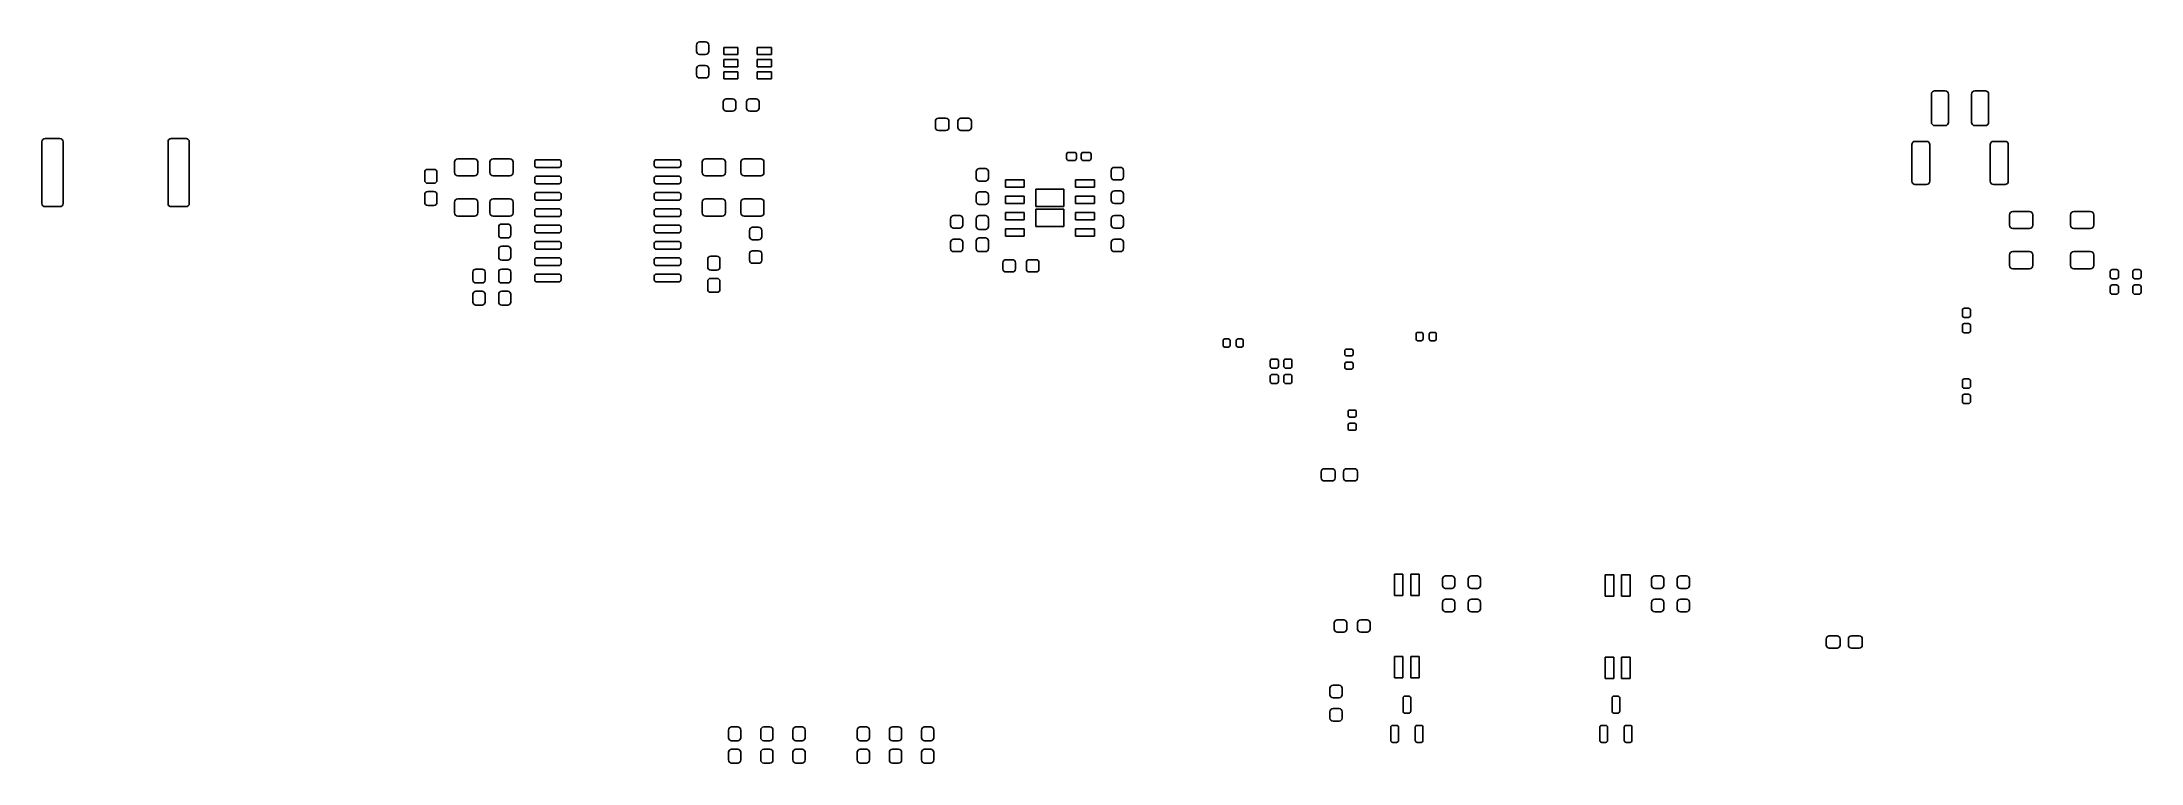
# Model space of a CAD drawing. Extents: x 1.24 to 7.66, y -3.13 to -0.92.
import ezdxf

# ---------------------------------------------------------------- set-up
doc = ezdxf.new("R2010")
doc.units = 0
doc.header["$MEASUREMENT"] = 0
doc.layers.add('BLACK', color=7, linetype='CONTINUOUS')

msp = doc.modelspace()

# ---------------------------------------------------------------- linework, layer by layer
at = {"layer": 'BLACK', "linetype": 'CONTINUOUS'}
for p, q in [((3.2392, -0.9286), (3.2399, -0.9251)), ((3.2392, -0.9483), (3.2392, -0.9286)), ((3.2399, -0.9519), (3.2392, -0.9483)), ((3.2399, -0.9251), (3.2419, -0.922)), ((3.2419, -0.9549), (3.2399, -0.9519)), ((3.2419, -0.922), (3.2449, -0.92)), ((3.2449, -0.957), (3.2419, -0.9549)), ((3.2449, -0.92), (3.2485, -0.9193)), ((3.2485, -0.9577), (3.2449, -0.957)), ((3.2485, -0.9193), (3.2672, -0.9193)), ((3.2672, -0.9577), (3.2485, -0.9577)), ((3.2672, -0.9193), (3.2708, -0.92)), ((3.2708, -0.957), (3.2672, -0.9577)), ((3.2708, -0.92), (3.2738, -0.922)), ((3.2738, -0.9549), (3.2708, -0.957)), ((3.2738, -0.922), (3.2759, -0.9251)), ((3.2759, -0.9519), (3.2738, -0.9549)), ((3.2759, -0.9251), (3.2766, -0.9286)), ((3.2766, -0.9483), (3.2759, -0.9519)), ((3.2766, -0.9286), (3.2766, -0.9483)), ((3.3228, -0.9577), (3.3228, -0.936)), ((3.3228, -0.936), (3.3661, -0.936)), ((3.3661, -0.9577), (3.3228, -0.9577)), ((3.3661, -0.936), (3.3661, -0.9577)), ((3.4252, -0.9577), (3.4252, -0.936)), ((3.4252, -0.936), (3.4685, -0.936)), ((3.4685, -0.9577), (3.4252, -0.9577)), ((3.4685, -0.936), (3.4685, -0.9577)), ((3.2392, -1.0005), (3.2399, -0.9969)), ((3.2392, -1.0202), (3.2392, -1.0005)), ((3.2399, -1.0238), (3.2392, -1.0202)), ((3.2399, -0.9969), (3.2419, -0.9939)), ((3.2419, -1.0268), (3.2399, -1.0238)), ((3.2419, -0.9939), (3.2449, -0.9919)), ((3.2449, -1.0288), (3.2419, -1.0268)), ((3.2449, -0.9919), (3.2485, -0.9911)), ((3.2485, -0.9911), (3.2672, -0.9911)), ((3.2672, -0.9911), (3.2708, -0.9919)), ((3.2708, -0.9919), (3.2738, -0.9939)), ((3.2738, -1.0268), (3.2708, -1.0288)), ((3.2738, -0.9939), (3.2759, -0.9969)), ((3.2759, -1.0238), (3.2738, -1.0268)), ((3.2759, -0.9969), (3.2766, -1.0005)), ((3.2766, -1.0202), (3.2759, -1.0238)), ((3.2766, -1.0005), (3.2766, -1.0202)), ((3.3228, -0.9951), (3.3228, -0.9734)), ((3.3228, -0.9734), (3.3661, -0.9734)), ((3.3661, -0.9951), (3.3228, -0.9951)), ((3.3228, -1.0325), (3.3228, -1.0108)), ((3.3228, -1.0108), (3.3661, -1.0108)), ((3.3661, -0.9734), (3.3661, -0.9951)), ((3.3661, -1.0108), (3.3661, -1.0325)), ((3.4252, -0.9951), (3.4252, -0.9734)), ((3.4252, -0.9734), (3.4685, -0.9734)), ((3.4685, -0.9951), (3.4252, -0.9951)), ((3.4252, -1.0325), (3.4252, -1.0108)), ((3.4252, -1.0108), (3.4685, -1.0108)), ((3.4685, -0.9734), (3.4685, -0.9951)), ((3.4685, -1.0108), (3.4685, -1.0325)), ((3.2485, -1.0295), (3.2449, -1.0288)), ((3.2672, -1.0295), (3.2485, -1.0295)), ((3.2708, -1.0288), (3.2672, -1.0295)), ((3.3661, -1.0325), (3.3228, -1.0325)), ((3.4685, -1.0325), (3.4252, -1.0325)), ((7.0187, -1.0787), (7.0194, -1.075)), ((7.0187, -1.1654), (7.0187, -1.0787)), ((7.0194, -1.075), (7.0216, -1.0718)), ((7.0216, -1.0718), (7.0248, -1.0696)), ((7.0248, -1.0696), (7.0285, -1.0689)), ((7.0285, -1.0689), (7.061, -1.0689)), ((7.061, -1.0689), (7.0648, -1.0696)), ((7.0648, -1.0696), (7.068, -1.0718)), ((7.068, -1.0718), (7.0701, -1.075)), ((7.0701, -1.075), (7.0709, -1.0787)), ((7.0709, -1.0787), (7.0709, -1.1654)), ((7.1417, -1.0787), (7.1425, -1.075)), ((7.1417, -1.1654), (7.1417, -1.0787)), ((7.1425, -1.075), (7.1446, -1.0718)), ((7.1446, -1.0718), (7.1478, -1.0696)), ((7.1478, -1.0696), (7.1516, -1.0689)), ((7.1516, -1.0689), (7.1841, -1.0689)), ((7.1841, -1.0689), (7.1878, -1.0696)), ((7.1878, -1.0696), (7.191, -1.0718)), ((7.191, -1.0718), (7.1931, -1.075)), ((7.1931, -1.075), (7.1939, -1.0787)), ((7.1939, -1.0787), (7.1939, -1.1654)), ((3.3209, -1.1029), (3.3216, -1.0993)), ((3.3209, -1.1216), (3.3209, -1.1029)), ((3.3216, -1.1251), (3.3209, -1.1216)), ((3.3216, -1.0993), (3.3236, -1.0962)), ((3.3236, -1.1282), (3.3216, -1.1251)), ((3.3236, -1.0962), (3.3266, -1.0942)), ((3.3266, -1.1302), (3.3236, -1.1282)), ((3.3266, -1.0942), (3.3302, -1.0935)), ((3.3302, -1.1309), (3.3266, -1.1302)), ((3.3302, -1.0935), (3.3499, -1.0935)), ((3.3499, -1.1309), (3.3302, -1.1309)), ((3.3499, -1.0935), (3.3535, -1.0942)), ((3.3535, -1.1302), (3.3499, -1.1309)), ((3.3535, -1.0942), (3.3565, -1.0962)), ((3.3565, -1.1282), (3.3535, -1.1302)), ((3.3565, -1.0962), (3.3585, -1.0993)), ((3.3585, -1.1251), (3.3565, -1.1282)), ((3.3585, -1.0993), (3.3593, -1.1029)), ((3.3593, -1.1216), (3.3585, -1.1251)), ((3.3593, -1.1029), (3.3593, -1.1216)), ((3.3927, -1.1029), (3.3934, -1.0993)), ((3.3927, -1.1216), (3.3927, -1.1029)), ((3.3934, -1.1251), (3.3927, -1.1216)), ((3.3934, -1.0993), (3.3955, -1.0962)), ((3.3955, -1.1282), (3.3934, -1.1251)), ((3.3955, -1.0962), (3.3985, -1.0942)), ((3.3985, -1.1302), (3.3955, -1.1282)), ((3.3985, -1.0942), (3.4021, -1.0935)), ((3.4021, -1.1309), (3.3985, -1.1302)), ((3.4021, -1.0935), (3.4218, -1.0935)), ((3.4218, -1.1309), (3.4021, -1.1309)), ((3.4218, -1.0935), (3.4253, -1.0942)), ((3.4253, -1.1302), (3.4218, -1.1309)), ((3.4253, -1.0942), (3.4284, -1.0962)), ((3.4284, -1.1282), (3.4253, -1.1302)), ((3.4284, -1.0962), (3.4304, -1.0993)), ((3.4304, -1.1251), (3.4284, -1.1282)), ((3.4304, -1.0993), (3.4311, -1.1029)), ((3.4311, -1.1216), (3.4304, -1.1251)), ((3.4311, -1.1029), (3.4311, -1.1216)), ((3.9712, -1.1583), (3.9732, -1.1553)), ((3.9732, -1.1553), (3.9762, -1.1533)), ((3.9762, -1.1533), (3.9798, -1.1526)), ((3.9798, -1.1526), (4.0025, -1.1526)), ((4.0025, -1.1526), (4.006, -1.1533)), ((4.006, -1.1533), (4.0091, -1.1553)), ((4.0091, -1.1553), (4.0111, -1.1583)), ((4.0401, -1.1583), (4.0421, -1.1553)), ((4.0421, -1.1553), (4.0451, -1.1533)), ((4.0451, -1.1533), (4.0487, -1.1526)), ((4.0487, -1.1526), (4.0714, -1.1526)), ((4.0714, -1.1526), (4.0749, -1.1533)), ((4.0749, -1.1533), (4.078, -1.1553)), ((4.078, -1.1553), (4.08, -1.1583)), ((1.237, -1.2206), (1.2391, -1.2174)), ((1.2391, -1.2174), (1.2423, -1.2153)), ((1.2423, -1.2153), (1.2461, -1.2146)), ((1.2461, -1.2146), (1.2913, -1.2146)), ((1.2913, -1.2146), (1.2951, -1.2153)), ((1.2951, -1.2153), (1.2983, -1.2174)), ((1.2983, -1.2174), (1.3004, -1.2206)), ((1.6228, -1.2206), (1.6249, -1.2174)), ((1.6249, -1.2174), (1.6281, -1.2153)), ((1.6281, -1.2153), (1.6319, -1.2146)), ((1.6319, -1.2146), (1.6772, -1.2146)), ((1.6772, -1.2146), (1.6809, -1.2153)), ((1.6809, -1.2153), (1.6841, -1.2174)), ((1.6841, -1.2174), (1.6863, -1.2206)), ((3.9705, -1.1619), (3.9712, -1.1583)), ((3.9705, -1.1806), (3.9705, -1.1619)), ((3.9712, -1.1842), (3.9705, -1.1806)), ((3.9732, -1.1872), (3.9712, -1.1842)), ((3.9762, -1.1892), (3.9732, -1.1872)), ((3.9798, -1.19), (3.9762, -1.1892)), ((4.0025, -1.19), (3.9798, -1.19)), ((4.006, -1.1892), (4.0025, -1.19)), ((4.0091, -1.1872), (4.006, -1.1892)), ((4.0111, -1.1842), (4.0091, -1.1872)), ((4.0111, -1.1583), (4.0118, -1.1619)), ((4.0118, -1.1806), (4.0111, -1.1842)), ((4.0118, -1.1619), (4.0118, -1.1806)), ((4.0394, -1.1619), (4.0401, -1.1583)), ((4.0394, -1.1806), (4.0394, -1.1619)), ((4.0401, -1.1842), (4.0394, -1.1806)), ((4.0421, -1.1872), (4.0401, -1.1842)), ((4.0451, -1.1892), (4.0421, -1.1872)), ((4.0487, -1.19), (4.0451, -1.1892)), ((4.0714, -1.19), (4.0487, -1.19)), ((4.0749, -1.1892), (4.0714, -1.19)), ((4.078, -1.1872), (4.0749, -1.1892)), ((4.08, -1.1842), (4.078, -1.1872)), ((4.08, -1.1583), (4.0807, -1.1619)), ((4.0807, -1.1806), (4.08, -1.1842)), ((4.0807, -1.1619), (4.0807, -1.1806)), ((7.0194, -1.1691), (7.0187, -1.1654)), ((7.0216, -1.1723), (7.0194, -1.1691)), ((7.0248, -1.1744), (7.0216, -1.1723)), ((7.0285, -1.1752), (7.0248, -1.1744)), ((7.061, -1.1752), (7.0285, -1.1752)), ((7.0648, -1.1744), (7.061, -1.1752)), ((7.068, -1.1723), (7.0648, -1.1744)), ((7.0701, -1.1691), (7.068, -1.1723)), ((7.0709, -1.1654), (7.0701, -1.1691)), ((7.1425, -1.1691), (7.1417, -1.1654)), ((7.1446, -1.1723), (7.1425, -1.1691)), ((7.1478, -1.1744), (7.1446, -1.1723)), ((7.1516, -1.1752), (7.1478, -1.1744)), ((7.1841, -1.1752), (7.1516, -1.1752)), ((7.1878, -1.1744), (7.1841, -1.1752)), ((7.191, -1.1723), (7.1878, -1.1744)), ((7.1931, -1.1691), (7.191, -1.1723)), ((7.1939, -1.1654), (7.1931, -1.1691)), ((1.2362, -1.2244), (1.237, -1.2206)), ((1.2362, -1.4134), (1.2362, -1.2244)), ((1.3004, -1.2206), (1.3012, -1.2244)), ((1.3012, -1.2244), (1.3012, -1.4134)), ((1.622, -1.2244), (1.6228, -1.2206)), ((1.622, -1.4134), (1.622, -1.2244)), ((1.6863, -1.2206), (1.687, -1.2244)), ((1.687, -1.2244), (1.687, -1.4134)), ((2.499, -1.2866), (2.4998, -1.2828)), ((2.4998, -1.2828), (2.5019, -1.2797)), ((2.5019, -1.2797), (2.5051, -1.2775)), ((2.5051, -1.2775), (2.5089, -1.2768)), ((2.5089, -1.2768), (2.56, -1.2768)), ((2.56, -1.2768), (2.5638, -1.2775)), ((2.5638, -1.2775), (2.567, -1.2797)), ((2.567, -1.2797), (2.5691, -1.2828)), ((2.5691, -1.2828), (2.5699, -1.2866)), ((2.6073, -1.2866), (2.608, -1.2828)), ((2.608, -1.2828), (2.6102, -1.2797)), ((2.6102, -1.2797), (2.6134, -1.2775)), ((2.6134, -1.2775), (2.6171, -1.2768)), ((2.6171, -1.2768), (2.6683, -1.2768)), ((2.6683, -1.2768), (2.6721, -1.2775)), ((2.6721, -1.2775), (2.6753, -1.2797)), ((2.6753, -1.2797), (2.6774, -1.2828)), ((2.6774, -1.2828), (2.6781, -1.2866)), ((2.7441, -1.2856), (2.7445, -1.2834)), ((2.7445, -1.2834), (2.7458, -1.2815)), ((2.7458, -1.2815), (2.7477, -1.2802)), ((2.7477, -1.2802), (2.75, -1.2797)), ((2.75, -1.2797), (2.8189, -1.2797)), ((2.8189, -1.2797), (2.8212, -1.2802)), ((2.8212, -1.2802), (2.8231, -1.2815)), ((2.8231, -1.2815), (2.8244, -1.2834)), ((2.8244, -1.2834), (2.8248, -1.2856)), ((3.1102, -1.2856), (3.1107, -1.2834)), ((3.1107, -1.2834), (3.112, -1.2815)), ((3.112, -1.2815), (3.1139, -1.2802)), ((3.1139, -1.2802), (3.1161, -1.2797)), ((3.1161, -1.2797), (3.185, -1.2797)), ((3.185, -1.2797), (3.1873, -1.2802)), ((3.1873, -1.2802), (3.1892, -1.2815)), ((3.1892, -1.2815), (3.1905, -1.2834)), ((3.1905, -1.2834), (3.1909, -1.2856)), ((3.2569, -1.2866), (3.2576, -1.2828)), ((3.2576, -1.2828), (3.2598, -1.2797)), ((3.2598, -1.2797), (3.263, -1.2775)), ((3.263, -1.2775), (3.2667, -1.2768)), ((3.2667, -1.2768), (3.3179, -1.2768)), ((3.3179, -1.2768), (3.3217, -1.2775)), ((3.3217, -1.2775), (3.3249, -1.2797)), ((3.3249, -1.2797), (3.327, -1.2828)), ((3.327, -1.2828), (3.3278, -1.2866)), ((3.375, -1.2866), (3.3757, -1.2828)), ((3.3757, -1.2828), (3.3779, -1.2797)), ((3.3779, -1.2797), (3.3811, -1.2775)), ((3.3811, -1.2775), (3.3848, -1.2768)), ((3.3848, -1.2768), (3.436, -1.2768)), ((3.436, -1.2768), (3.4398, -1.2775)), ((3.4398, -1.2775), (3.443, -1.2797)), ((3.443, -1.2797), (3.4451, -1.2828)), ((3.4451, -1.2828), (3.4459, -1.2866)), ((4.3719, -1.2634), (4.3723, -1.261)), ((4.3719, -1.276), (4.3719, -1.2634)), ((4.3723, -1.2784), (4.3719, -1.276)), ((4.3723, -1.261), (4.3737, -1.2589)), ((4.3737, -1.2804), (4.3723, -1.2784)), ((4.3737, -1.2589), (4.3757, -1.2576)), ((4.3757, -1.2818), (4.3737, -1.2804)), ((4.3757, -1.2576), (4.3781, -1.2571)), ((4.3781, -1.2823), (4.3757, -1.2818)), ((4.3781, -1.2571), (4.3957, -1.2571)), ((4.3957, -1.2823), (4.3781, -1.2823)), ((4.3957, -1.2571), (4.3981, -1.2576)), ((4.3981, -1.2818), (4.3957, -1.2823)), ((4.3981, -1.2576), (4.4001, -1.2589)), ((4.4001, -1.2804), (4.3981, -1.2818)), ((4.4001, -1.2589), (4.4015, -1.261)), ((4.4015, -1.2784), (4.4001, -1.2804)), ((4.4015, -1.261), (4.402, -1.2634)), ((4.402, -1.276), (4.4015, -1.2784)), ((4.402, -1.2634), (4.402, -1.276)), ((4.4169, -1.2634), (4.4174, -1.261)), ((4.4169, -1.276), (4.4169, -1.2634)), ((4.4174, -1.2784), (4.4169, -1.276)), ((4.4174, -1.261), (4.4188, -1.2589)), ((4.4188, -1.2804), (4.4174, -1.2784)), ((4.4188, -1.2589), (4.4208, -1.2576)), ((4.4208, -1.2818), (4.4188, -1.2804)), ((4.4208, -1.2576), (4.4232, -1.2571)), ((4.4232, -1.2823), (4.4208, -1.2818)), ((4.4232, -1.2571), (4.4407, -1.2571)), ((4.4407, -1.2823), (4.4232, -1.2823)), ((4.4407, -1.2571), (4.4432, -1.2576)), ((4.4432, -1.2818), (4.4407, -1.2823)), ((4.4432, -1.2576), (4.4452, -1.2589)), ((4.4452, -1.2804), (4.4432, -1.2818)), ((4.4452, -1.2589), (4.4466, -1.261)), ((4.4466, -1.2784), (4.4452, -1.2804)), ((4.4466, -1.261), (4.447, -1.2634)), ((4.447, -1.276), (4.4466, -1.2784)), ((4.447, -1.2634), (4.447, -1.276)), ((6.9587, -1.2333), (6.9594, -1.2295)), ((6.9587, -1.3455), (6.9587, -1.2333)), ((6.9594, -1.2295), (6.9615, -1.2263)), ((6.9615, -1.2263), (6.9647, -1.2242)), ((6.9647, -1.2242), (6.9685, -1.2234)), ((6.9685, -1.2234), (7.0039, -1.2234)), ((7.0039, -1.2234), (7.0077, -1.2242)), ((7.0077, -1.2242), (7.0109, -1.2263)), ((7.0109, -1.2263), (7.013, -1.2295)), ((7.013, -1.2295), (7.0138, -1.2333)), ((7.0138, -1.2333), (7.0138, -1.3455)), ((7.1988, -1.2333), (7.1996, -1.2295)), ((7.1988, -1.3455), (7.1988, -1.2333)), ((7.1996, -1.2295), (7.2017, -1.2263)), ((7.2017, -1.2263), (7.2049, -1.2242)), ((7.2049, -1.2242), (7.2087, -1.2234)), ((7.2087, -1.2234), (7.2441, -1.2234)), ((7.2441, -1.2234), (7.2479, -1.2242)), ((7.2479, -1.2242), (7.2511, -1.2263)), ((7.2511, -1.2263), (7.2532, -1.2295)), ((7.2532, -1.2295), (7.2539, -1.2333)), ((7.2539, -1.2333), (7.2539, -1.3455)), ((2.4075, -1.3186), (2.4082, -1.315)), ((2.4075, -1.3422), (2.4075, -1.3186)), ((2.4082, -1.3458), (2.4075, -1.3422)), ((2.4082, -1.315), (2.4102, -1.312)), ((2.4102, -1.3488), (2.4082, -1.3458)), ((2.4102, -1.312), (2.4133, -1.31)), ((2.4133, -1.3509), (2.4102, -1.3488)), ((2.4133, -1.31), (2.4168, -1.3093)), ((2.4168, -1.3093), (2.4355, -1.3093)), ((2.4355, -1.3093), (2.4391, -1.31)), ((2.4391, -1.31), (2.4421, -1.312)), ((2.4421, -1.3488), (2.4391, -1.3509)), ((2.4421, -1.312), (2.4442, -1.315)), ((2.4442, -1.3458), (2.4421, -1.3488)), ((2.4442, -1.315), (2.4449, -1.3186)), ((2.4449, -1.3422), (2.4442, -1.3458)), ((2.4449, -1.3186), (2.4449, -1.3422)), ((2.499, -1.3191), (2.499, -1.2866)), ((2.4998, -1.3229), (2.499, -1.3191)), ((2.5019, -1.3261), (2.4998, -1.3229)), ((2.5051, -1.3282), (2.5019, -1.3261)), ((2.5089, -1.3289), (2.5051, -1.3282)), ((2.56, -1.3289), (2.5089, -1.3289)), ((2.5638, -1.3282), (2.56, -1.3289)), ((2.567, -1.3261), (2.5638, -1.3282)), ((2.5691, -1.3229), (2.567, -1.3261)), ((2.5699, -1.3191), (2.5691, -1.3229)), ((2.5699, -1.2866), (2.5699, -1.3191)), ((2.6073, -1.3191), (2.6073, -1.2866)), ((2.608, -1.3229), (2.6073, -1.3191)), ((2.6102, -1.3261), (2.608, -1.3229)), ((2.6134, -1.3282), (2.6102, -1.3261)), ((2.6171, -1.3289), (2.6134, -1.3282)), ((2.6683, -1.3289), (2.6171, -1.3289)), ((2.6721, -1.3282), (2.6683, -1.3289)), ((2.6753, -1.3261), (2.6721, -1.3282)), ((2.6774, -1.3229), (2.6753, -1.3261)), ((2.6781, -1.3191), (2.6774, -1.3229)), ((2.6781, -1.2866), (2.6781, -1.3191)), ((2.7441, -1.2974), (2.7441, -1.2856)), ((2.7445, -1.2997), (2.7441, -1.2974)), ((2.7441, -1.3356), (2.7445, -1.3334)), ((2.7441, -1.3474), (2.7441, -1.3356)), ((2.7445, -1.3497), (2.7441, -1.3474)), ((2.7458, -1.3016), (2.7445, -1.2997)), ((2.7445, -1.3334), (2.7458, -1.3315)), ((2.7477, -1.3029), (2.7458, -1.3016)), ((2.7458, -1.3315), (2.7477, -1.3302)), ((2.75, -1.3033), (2.7477, -1.3029)), ((2.7477, -1.3302), (2.75, -1.3297)), ((2.8189, -1.3033), (2.75, -1.3033)), ((2.75, -1.3297), (2.8189, -1.3297)), ((2.8212, -1.3029), (2.8189, -1.3033)), ((2.8189, -1.3297), (2.8212, -1.3302)), ((2.8231, -1.3016), (2.8212, -1.3029)), ((2.8212, -1.3302), (2.8231, -1.3315)), ((2.8244, -1.2997), (2.8231, -1.3016)), ((2.8231, -1.3315), (2.8244, -1.3334)), ((2.8248, -1.2974), (2.8244, -1.2997)), ((2.8244, -1.3334), (2.8248, -1.3356)), ((2.8248, -1.3474), (2.8244, -1.3497)), ((2.8248, -1.2856), (2.8248, -1.2974)), ((2.8248, -1.3356), (2.8248, -1.3474)), ((3.1102, -1.2974), (3.1102, -1.2856)), ((3.1107, -1.2997), (3.1102, -1.2974)), ((3.1102, -1.3356), (3.1107, -1.3334)), ((3.1102, -1.3474), (3.1102, -1.3356)), ((3.1107, -1.3497), (3.1102, -1.3474)), ((3.112, -1.3016), (3.1107, -1.2997)), ((3.1107, -1.3334), (3.112, -1.3315)), ((3.1139, -1.3029), (3.112, -1.3016)), ((3.112, -1.3315), (3.1139, -1.3302)), ((3.1161, -1.3033), (3.1139, -1.3029)), ((3.1139, -1.3302), (3.1161, -1.3297)), ((3.185, -1.3033), (3.1161, -1.3033)), ((3.1161, -1.3297), (3.185, -1.3297)), ((3.1873, -1.3029), (3.185, -1.3033)), ((3.185, -1.3297), (3.1873, -1.3302)), ((3.1892, -1.3016), (3.1873, -1.3029)), ((3.1873, -1.3302), (3.1892, -1.3315)), ((3.1905, -1.2997), (3.1892, -1.3016)), ((3.1892, -1.3315), (3.1905, -1.3334)), ((3.1909, -1.2974), (3.1905, -1.2997)), ((3.1905, -1.3334), (3.1909, -1.3356)), ((3.1909, -1.3474), (3.1905, -1.3497)), ((3.1909, -1.2856), (3.1909, -1.2974)), ((3.1909, -1.3356), (3.1909, -1.3474)), ((3.2569, -1.3191), (3.2569, -1.2866)), ((3.2576, -1.3229), (3.2569, -1.3191)), ((3.2598, -1.3261), (3.2576, -1.3229)), ((3.263, -1.3282), (3.2598, -1.3261)), ((3.2667, -1.3289), (3.263, -1.3282)), ((3.3179, -1.3289), (3.2667, -1.3289)), ((3.3217, -1.3282), (3.3179, -1.3289)), ((3.3249, -1.3261), (3.3217, -1.3282)), ((3.327, -1.3229), (3.3249, -1.3261)), ((3.3278, -1.3191), (3.327, -1.3229)), ((3.3278, -1.2866), (3.3278, -1.3191)), ((3.375, -1.3191), (3.375, -1.2866)), ((3.3757, -1.3229), (3.375, -1.3191)), ((3.3779, -1.3261), (3.3757, -1.3229)), ((3.3811, -1.3282), (3.3779, -1.3261)), ((3.3848, -1.3289), (3.3811, -1.3282)), ((3.436, -1.3289), (3.3848, -1.3289)), ((3.4398, -1.3282), (3.436, -1.3289)), ((3.443, -1.3261), (3.4398, -1.3282)), ((3.4451, -1.3229), (3.443, -1.3261)), ((3.4459, -1.3191), (3.4451, -1.3229)), ((3.4459, -1.2866), (3.4459, -1.3191)), ((4.0955, -1.3159), (4.0962, -1.3124)), ((4.0955, -1.3356), (4.0955, -1.3159)), ((4.0962, -1.3392), (4.0955, -1.3356)), ((4.0962, -1.3124), (4.0982, -1.3093)), ((4.0982, -1.3422), (4.0962, -1.3392)), ((4.0982, -1.3093), (4.1012, -1.3073)), ((4.1012, -1.3443), (4.0982, -1.3422)), ((4.1012, -1.3073), (4.1048, -1.3066)), ((4.1048, -1.345), (4.1012, -1.3443)), ((4.1048, -1.3066), (4.1235, -1.3066)), ((4.1235, -1.345), (4.1048, -1.345)), ((4.1235, -1.3066), (4.1271, -1.3073)), ((4.1271, -1.3443), (4.1235, -1.345)), ((4.1271, -1.3073), (4.1301, -1.3093)), ((4.1301, -1.3422), (4.1271, -1.3443)), ((4.1301, -1.3093), (4.1322, -1.3124)), ((4.1322, -1.3392), (4.1301, -1.3422)), ((4.1322, -1.3124), (4.1329, -1.3159)), ((4.1329, -1.3356), (4.1322, -1.3392)), ((4.1329, -1.3159), (4.1329, -1.3356)), ((4.1849, -1.3632), (4.1849, -1.3412)), ((4.1849, -1.3412), (4.2424, -1.3412)), ((4.2424, -1.3412), (4.2424, -1.3632)), ((4.3994, -1.3632), (4.3994, -1.3412)), ((4.3994, -1.3412), (4.4569, -1.3412)), ((4.4569, -1.3412), (4.4569, -1.3632)), ((4.5089, -1.3125), (4.5096, -1.3089)), ((4.5089, -1.3322), (4.5089, -1.3125)), ((4.5096, -1.3358), (4.5089, -1.3322)), ((4.5096, -1.3089), (4.5116, -1.3059)), ((4.5116, -1.3388), (4.5096, -1.3358)), ((4.5116, -1.3059), (4.5146, -1.3039)), ((4.5146, -1.3408), (4.5116, -1.3388)), ((4.5146, -1.3039), (4.5182, -1.3031)), ((4.5182, -1.3415), (4.5146, -1.3408)), ((4.5182, -1.3031), (4.5369, -1.3031)), ((4.5369, -1.3415), (4.5182, -1.3415)), ((4.5369, -1.3031), (4.5405, -1.3039)), ((4.5405, -1.3408), (4.5369, -1.3415)), ((4.5405, -1.3039), (4.5435, -1.3059)), ((4.5435, -1.3388), (4.5405, -1.3408)), ((4.5435, -1.3059), (4.5455, -1.3089)), ((4.5455, -1.3358), (4.5435, -1.3388)), ((4.5455, -1.3089), (4.5463, -1.3125)), ((4.5463, -1.3322), (4.5455, -1.3358)), ((4.5463, -1.3125), (4.5463, -1.3322)), ((6.9594, -1.3492), (6.9587, -1.3455)), ((7.0138, -1.3455), (7.013, -1.3492)), ((7.1996, -1.3492), (7.1988, -1.3455)), ((7.2539, -1.3455), (7.2532, -1.3492)), ((2.4075, -1.3865), (2.4082, -1.3829)), ((2.4075, -1.4101), (2.4075, -1.3865)), ((2.4082, -1.4137), (2.4075, -1.4101)), ((2.4082, -1.3829), (2.4102, -1.3799)), ((2.4102, -1.3799), (2.4133, -1.3779)), ((2.4168, -1.3516), (2.4133, -1.3509)), ((2.4133, -1.3779), (2.4168, -1.3772)), ((2.4355, -1.3516), (2.4168, -1.3516)), ((2.4168, -1.3772), (2.4355, -1.3772)), ((2.4391, -1.3509), (2.4355, -1.3516)), ((2.4355, -1.3772), (2.4391, -1.3779)), ((2.4391, -1.3779), (2.4421, -1.3799)), ((2.4421, -1.3799), (2.4442, -1.3829)), ((2.4442, -1.3829), (2.4449, -1.3865)), ((2.4449, -1.4101), (2.4442, -1.4137)), ((2.4449, -1.3865), (2.4449, -1.4101)), ((2.499, -1.4096), (2.4998, -1.4059)), ((2.499, -1.4421), (2.499, -1.4096)), ((2.4998, -1.4059), (2.5019, -1.4027)), ((2.5019, -1.4027), (2.5051, -1.4006)), ((2.5051, -1.4006), (2.5089, -1.3998)), ((2.5089, -1.3998), (2.56, -1.3998)), ((2.56, -1.3998), (2.5638, -1.4006)), ((2.5638, -1.4006), (2.567, -1.4027)), ((2.567, -1.4027), (2.5691, -1.4059)), ((2.5691, -1.4059), (2.5699, -1.4096)), ((2.5699, -1.4096), (2.5699, -1.4421)), ((2.6073, -1.4096), (2.608, -1.4059)), ((2.6073, -1.4421), (2.6073, -1.4096)), ((2.608, -1.4059), (2.6102, -1.4027)), ((2.6102, -1.4027), (2.6134, -1.4006)), ((2.6134, -1.4006), (2.6171, -1.3998)), ((2.6171, -1.3998), (2.6683, -1.3998)), ((2.6683, -1.3998), (2.6721, -1.4006)), ((2.6721, -1.4006), (2.6753, -1.4027)), ((2.6753, -1.4027), (2.6774, -1.4059)), ((2.6774, -1.4059), (2.6781, -1.4096)), ((2.6781, -1.4096), (2.6781, -1.4421)), ((2.7441, -1.3856), (2.7445, -1.3834)), ((2.7441, -1.3974), (2.7441, -1.3856)), ((2.7445, -1.3997), (2.7441, -1.3974)), ((2.7458, -1.3516), (2.7445, -1.3497)), ((2.7445, -1.3834), (2.7458, -1.3815)), ((2.7458, -1.4016), (2.7445, -1.3997)), ((2.7477, -1.3529), (2.7458, -1.3516)), ((2.7458, -1.3815), (2.7477, -1.3802)), ((2.7477, -1.4029), (2.7458, -1.4016)), ((2.75, -1.3533), (2.7477, -1.3529)), ((2.7477, -1.3802), (2.75, -1.3797)), ((2.75, -1.4033), (2.7477, -1.4029)), ((2.8189, -1.3533), (2.75, -1.3533)), ((2.75, -1.3797), (2.8189, -1.3797)), ((2.8189, -1.4033), (2.75, -1.4033)), ((2.8212, -1.3529), (2.8189, -1.3533)), ((2.8189, -1.3797), (2.8212, -1.3802)), ((2.8212, -1.4029), (2.8189, -1.4033)), ((2.8231, -1.3516), (2.8212, -1.3529)), ((2.8212, -1.3802), (2.8231, -1.3815)), ((2.8231, -1.4016), (2.8212, -1.4029)), ((2.8244, -1.3497), (2.8231, -1.3516)), ((2.8231, -1.3815), (2.8244, -1.3834)), ((2.8244, -1.3997), (2.8231, -1.4016)), ((2.8244, -1.3834), (2.8248, -1.3856)), ((2.8248, -1.3974), (2.8244, -1.3997)), ((2.8248, -1.3856), (2.8248, -1.3974)), ((3.1102, -1.3856), (3.1107, -1.3834)), ((3.1102, -1.3974), (3.1102, -1.3856)), ((3.1107, -1.3997), (3.1102, -1.3974)), ((3.112, -1.3516), (3.1107, -1.3497)), ((3.1107, -1.3834), (3.112, -1.3815)), ((3.112, -1.4016), (3.1107, -1.3997)), ((3.1139, -1.3529), (3.112, -1.3516)), ((3.112, -1.3815), (3.1139, -1.3802)), ((3.1139, -1.4029), (3.112, -1.4016)), ((3.1161, -1.3533), (3.1139, -1.3529)), ((3.1139, -1.3802), (3.1161, -1.3797)), ((3.1161, -1.4033), (3.1139, -1.4029)), ((3.185, -1.3533), (3.1161, -1.3533)), ((3.1161, -1.3797), (3.185, -1.3797)), ((3.185, -1.4033), (3.1161, -1.4033)), ((3.1873, -1.3529), (3.185, -1.3533)), ((3.185, -1.3797), (3.1873, -1.3802)), ((3.1873, -1.4029), (3.185, -1.4033)), ((3.1892, -1.3516), (3.1873, -1.3529)), ((3.1873, -1.3802), (3.1892, -1.3815)), ((3.1892, -1.4016), (3.1873, -1.4029)), ((3.1905, -1.3497), (3.1892, -1.3516)), ((3.1892, -1.3815), (3.1905, -1.3834)), ((3.1905, -1.3997), (3.1892, -1.4016)), ((3.1905, -1.3834), (3.1909, -1.3856)), ((3.1909, -1.3974), (3.1905, -1.3997)), ((3.1909, -1.3856), (3.1909, -1.3974)), ((3.2569, -1.4096), (3.2576, -1.4059)), ((3.2569, -1.4421), (3.2569, -1.4096)), ((3.2576, -1.4059), (3.2598, -1.4027)), ((3.2598, -1.4027), (3.263, -1.4006)), ((3.263, -1.4006), (3.2667, -1.3998)), ((3.2667, -1.3998), (3.3179, -1.3998)), ((3.3179, -1.3998), (3.3217, -1.4006)), ((3.3217, -1.4006), (3.3249, -1.4027)), ((3.3249, -1.4027), (3.327, -1.4059)), ((3.327, -1.4059), (3.3278, -1.4096)), ((3.3278, -1.4096), (3.3278, -1.4421)), ((3.375, -1.4096), (3.3757, -1.4059)), ((3.375, -1.4421), (3.375, -1.4096)), ((3.3757, -1.4059), (3.3779, -1.4027)), ((3.3779, -1.4027), (3.3811, -1.4006)), ((3.3811, -1.4006), (3.3848, -1.3998)), ((3.3848, -1.3998), (3.436, -1.3998)), ((3.436, -1.3998), (3.4398, -1.4006)), ((3.4398, -1.4006), (3.443, -1.4027)), ((3.443, -1.4027), (3.4451, -1.4059)), ((3.4451, -1.4059), (3.4459, -1.4096)), ((3.4459, -1.4096), (3.4459, -1.4421)), ((4.0955, -1.3878), (4.0962, -1.3842)), ((4.0955, -1.4075), (4.0955, -1.3878)), ((4.0962, -1.4111), (4.0955, -1.4075)), ((4.0962, -1.3842), (4.0982, -1.3812)), ((4.0982, -1.4141), (4.0962, -1.4111)), ((4.0982, -1.3812), (4.1012, -1.3792)), ((4.1012, -1.3792), (4.1048, -1.3784)), ((4.1048, -1.3784), (4.1235, -1.3784)), ((4.1235, -1.3784), (4.1271, -1.3792)), ((4.1271, -1.3792), (4.1301, -1.3812)), ((4.1301, -1.3812), (4.1322, -1.3842)), ((4.1322, -1.4111), (4.1301, -1.4141)), ((4.1322, -1.3842), (4.1329, -1.3878)), ((4.1329, -1.4075), (4.1322, -1.4111)), ((4.1329, -1.3878), (4.1329, -1.4075)), ((4.2424, -1.3632), (4.1849, -1.3632)), ((4.1849, -1.4132), (4.1849, -1.3912)), ((4.1849, -1.3912), (4.2424, -1.3912)), ((4.2424, -1.4132), (4.1849, -1.4132)), ((4.2424, -1.3912), (4.2424, -1.4132)), ((4.2778, -1.4232), (4.2778, -1.3701)), ((4.2778, -1.3701), (4.3639, -1.3701)), ((4.3639, -1.3701), (4.3639, -1.4232)), ((4.4569, -1.3632), (4.3994, -1.3632)), ((4.3994, -1.4132), (4.3994, -1.3912)), ((4.3994, -1.3912), (4.4569, -1.3912)), ((4.4569, -1.4132), (4.3994, -1.4132)), ((4.4569, -1.3912), (4.4569, -1.4132)), ((4.5089, -1.3844), (4.5096, -1.3808)), ((4.5089, -1.404), (4.5089, -1.3844)), ((4.5096, -1.4076), (4.5089, -1.404)), ((4.5096, -1.3808), (4.5116, -1.3777)), ((4.5116, -1.4106), (4.5096, -1.4076)), ((4.5116, -1.3777), (4.5146, -1.3757)), ((4.5146, -1.4127), (4.5116, -1.4106)), ((4.5146, -1.3757), (4.5182, -1.375)), ((4.5182, -1.4134), (4.5146, -1.4127)), ((4.5182, -1.375), (4.5369, -1.375)), ((4.5369, -1.375), (4.5405, -1.3757)), ((4.5405, -1.4127), (4.5369, -1.4134)), ((4.5405, -1.3757), (4.5435, -1.3777)), ((4.5435, -1.4106), (4.5405, -1.4127)), ((4.5435, -1.3777), (4.5455, -1.3808)), ((4.5455, -1.4076), (4.5435, -1.4106)), ((4.5455, -1.3808), (4.5463, -1.3844)), ((4.5463, -1.404), (4.5455, -1.4076)), ((4.5463, -1.3844), (4.5463, -1.404)), ((6.9615, -1.3524), (6.9594, -1.3492)), ((6.9647, -1.3546), (6.9615, -1.3524)), ((6.9685, -1.3553), (6.9647, -1.3546)), ((7.0039, -1.3553), (6.9685, -1.3553)), ((7.0077, -1.3546), (7.0039, -1.3553)), ((7.0109, -1.3524), (7.0077, -1.3546)), ((7.013, -1.3492), (7.0109, -1.3524)), ((7.2017, -1.3524), (7.1996, -1.3492)), ((7.2049, -1.3546), (7.2017, -1.3524)), ((7.2087, -1.3553), (7.2049, -1.3546)), ((7.2441, -1.3553), (7.2087, -1.3553)), ((7.2479, -1.3546), (7.2441, -1.3553)), ((7.2511, -1.3524), (7.2479, -1.3546)), ((7.2532, -1.3492), (7.2511, -1.3524)), ((1.237, -1.4172), (1.2362, -1.4134)), ((1.2391, -1.4203), (1.237, -1.4172)), ((1.2423, -1.4225), (1.2391, -1.4203)), ((1.2461, -1.4232), (1.2423, -1.4225)), ((1.2913, -1.4232), (1.2461, -1.4232)), ((1.2951, -1.4225), (1.2913, -1.4232)), ((1.2983, -1.4203), (1.2951, -1.4225)), ((1.3004, -1.4172), (1.2983, -1.4203)), ((1.3012, -1.4134), (1.3004, -1.4172)), ((1.6228, -1.4172), (1.622, -1.4134)), ((1.6249, -1.4203), (1.6228, -1.4172)), ((1.6281, -1.4225), (1.6249, -1.4203)), ((1.6319, -1.4232), (1.6281, -1.4225)), ((1.6772, -1.4232), (1.6319, -1.4232)), ((1.6809, -1.4225), (1.6772, -1.4232)), ((1.6841, -1.4203), (1.6809, -1.4225)), ((1.6863, -1.4172), (1.6841, -1.4203)), ((1.687, -1.4134), (1.6863, -1.4172)), ((2.4102, -1.4167), (2.4082, -1.4137)), ((2.4133, -1.4188), (2.4102, -1.4167)), ((2.4168, -1.4195), (2.4133, -1.4188)), ((2.4355, -1.4195), (2.4168, -1.4195)), ((2.4391, -1.4188), (2.4355, -1.4195)), ((2.4421, -1.4167), (2.4391, -1.4188)), ((2.4442, -1.4137), (2.4421, -1.4167)), ((2.4998, -1.4459), (2.499, -1.4421)), ((2.5019, -1.4491), (2.4998, -1.4459)), ((2.5051, -1.4512), (2.5019, -1.4491)), ((2.5089, -1.452), (2.5051, -1.4512)), ((2.56, -1.452), (2.5089, -1.452)), ((2.5638, -1.4512), (2.56, -1.452)), ((2.567, -1.4491), (2.5638, -1.4512)), ((2.5691, -1.4459), (2.567, -1.4491)), ((2.5699, -1.4421), (2.5691, -1.4459)), ((2.608, -1.4459), (2.6073, -1.4421)), ((2.6102, -1.4491), (2.608, -1.4459)), ((2.6134, -1.4512), (2.6102, -1.4491)), ((2.6171, -1.452), (2.6134, -1.4512)), ((2.6683, -1.452), (2.6171, -1.452)), ((2.6366, -1.4793), (2.6396, -1.4773)), ((2.6396, -1.4773), (2.6432, -1.4766)), ((2.6432, -1.4766), (2.6619, -1.4766)), ((2.6619, -1.4766), (2.6655, -1.4773)), ((2.6655, -1.4773), (2.6685, -1.4793)), ((2.6721, -1.4512), (2.6683, -1.452)), ((2.6753, -1.4491), (2.6721, -1.4512)), ((2.6774, -1.4459), (2.6753, -1.4491)), ((2.6781, -1.4421), (2.6774, -1.4459)), ((2.7441, -1.4356), (2.7445, -1.4334)), ((2.7441, -1.4474), (2.7441, -1.4356)), ((2.7445, -1.4497), (2.7441, -1.4474)), ((2.7445, -1.4334), (2.7458, -1.4315)), ((2.7458, -1.4516), (2.7445, -1.4497)), ((2.7458, -1.4315), (2.7477, -1.4302)), ((2.7477, -1.4529), (2.7458, -1.4516)), ((2.7477, -1.4302), (2.75, -1.4297)), ((2.75, -1.4533), (2.7477, -1.4529)), ((2.75, -1.4297), (2.8189, -1.4297)), ((2.8189, -1.4533), (2.75, -1.4533)), ((2.8189, -1.4297), (2.8212, -1.4302)), ((2.8212, -1.4529), (2.8189, -1.4533)), ((2.8212, -1.4302), (2.8231, -1.4315)), ((2.8231, -1.4516), (2.8212, -1.4529)), ((2.8231, -1.4315), (2.8244, -1.4334)), ((2.8244, -1.4497), (2.8231, -1.4516)), ((2.8244, -1.4334), (2.8248, -1.4356)), ((2.8248, -1.4474), (2.8244, -1.4497)), ((2.8248, -1.4356), (2.8248, -1.4474)), ((3.1102, -1.4356), (3.1107, -1.4334)), ((3.1102, -1.4474), (3.1102, -1.4356)), ((3.1107, -1.4497), (3.1102, -1.4474)), ((3.1107, -1.4334), (3.112, -1.4315)), ((3.112, -1.4516), (3.1107, -1.4497)), ((3.112, -1.4315), (3.1139, -1.4302)), ((3.1139, -1.4529), (3.112, -1.4516)), ((3.1139, -1.4302), (3.1161, -1.4297)), ((3.1161, -1.4533), (3.1139, -1.4529)), ((3.1161, -1.4297), (3.185, -1.4297)), ((3.185, -1.4533), (3.1161, -1.4533)), ((3.185, -1.4297), (3.1873, -1.4302)), ((3.1873, -1.4529), (3.185, -1.4533)), ((3.1873, -1.4302), (3.1892, -1.4315)), ((3.1892, -1.4516), (3.1873, -1.4529)), ((3.1892, -1.4315), (3.1905, -1.4334)), ((3.1905, -1.4497), (3.1892, -1.4516)), ((3.1905, -1.4334), (3.1909, -1.4356)), ((3.1909, -1.4474), (3.1905, -1.4497)), ((3.1909, -1.4356), (3.1909, -1.4474)), ((3.2576, -1.4459), (3.2569, -1.4421)), ((3.2598, -1.4491), (3.2576, -1.4459)), ((3.263, -1.4512), (3.2598, -1.4491)), ((3.2667, -1.452), (3.263, -1.4512)), ((3.3179, -1.452), (3.2667, -1.452)), ((3.3217, -1.4512), (3.3179, -1.452)), ((3.3249, -1.4491), (3.3217, -1.4512)), ((3.327, -1.4459), (3.3249, -1.4491)), ((3.3278, -1.4421), (3.327, -1.4459)), ((3.3757, -1.4459), (3.375, -1.4421)), ((3.3779, -1.4491), (3.3757, -1.4459)), ((3.3811, -1.4512), (3.3779, -1.4491)), ((3.3848, -1.452), (3.3811, -1.4512)), ((3.436, -1.452), (3.3848, -1.452)), ((3.4398, -1.4512), (3.436, -1.452)), ((3.443, -1.4491), (3.4398, -1.4512)), ((3.4451, -1.4459), (3.443, -1.4491)), ((3.4459, -1.4421), (3.4451, -1.4459)), ((4.0167, -1.4601), (4.0174, -1.4566)), ((4.0167, -1.4798), (4.0167, -1.4601)), ((4.0174, -1.4566), (4.0195, -1.4535)), ((4.0195, -1.4535), (4.0225, -1.4515)), ((4.0225, -1.4515), (4.0261, -1.4508)), ((4.0261, -1.4508), (4.0448, -1.4508)), ((4.0448, -1.4508), (4.0484, -1.4515)), ((4.0484, -1.4515), (4.0514, -1.4535)), ((4.0514, -1.4535), (4.0534, -1.4566)), ((4.0534, -1.4566), (4.0541, -1.4601)), ((4.0541, -1.4601), (4.0541, -1.4798)), ((4.0955, -1.4601), (4.0962, -1.4566)), ((4.0955, -1.4838), (4.0955, -1.4601)), ((4.0962, -1.4566), (4.0982, -1.4535)), ((4.1012, -1.4161), (4.0982, -1.4141)), ((4.0982, -1.4535), (4.1012, -1.4515)), ((4.1048, -1.4168), (4.1012, -1.4161)), ((4.1012, -1.4515), (4.1048, -1.4508)), ((4.1235, -1.4168), (4.1048, -1.4168)), ((4.1048, -1.4508), (4.1235, -1.4508)), ((4.1271, -1.4161), (4.1235, -1.4168)), ((4.1235, -1.4508), (4.1271, -1.4515)), ((4.1301, -1.4141), (4.1271, -1.4161)), ((4.1271, -1.4515), (4.1301, -1.4535)), ((4.1301, -1.4535), (4.1322, -1.4566)), ((4.1322, -1.4566), (4.1329, -1.4601)), ((4.1329, -1.4601), (4.1329, -1.4838)), ((4.1849, -1.4632), (4.1849, -1.4412)), ((4.1849, -1.4412), (4.2424, -1.4412)), ((4.2424, -1.4632), (4.1849, -1.4632)), ((4.2424, -1.4412), (4.2424, -1.4632)), ((4.3639, -1.4232), (4.2778, -1.4232)), ((4.2778, -1.4842), (4.2778, -1.4311)), ((4.2778, -1.4311), (4.3639, -1.4311)), ((4.3639, -1.4311), (4.3639, -1.4842)), ((4.3994, -1.4632), (4.3994, -1.4412)), ((4.3994, -1.4412), (4.4569, -1.4412)), ((4.4569, -1.4632), (4.3994, -1.4632)), ((4.4569, -1.4412), (4.4569, -1.4632)), ((4.5089, -1.4601), (4.5096, -1.4566)), ((4.5089, -1.4798), (4.5089, -1.4601)), ((4.5096, -1.4566), (4.5116, -1.4535)), ((4.5116, -1.4535), (4.5146, -1.4515)), ((4.5146, -1.4515), (4.5182, -1.4508)), ((4.5369, -1.4134), (4.5182, -1.4134)), ((4.5182, -1.4508), (4.5369, -1.4508)), ((4.5369, -1.4508), (4.5405, -1.4515)), ((4.5405, -1.4515), (4.5435, -1.4535)), ((4.5435, -1.4535), (4.5455, -1.4566)), ((4.5455, -1.4566), (4.5463, -1.4601)), ((4.5463, -1.4601), (4.5463, -1.4798)), ((7.2579, -1.4478), (7.2586, -1.4441)), ((7.2579, -1.4803), (7.2579, -1.4478)), ((7.2586, -1.4441), (7.2608, -1.4409)), ((7.2608, -1.4409), (7.2639, -1.4387)), ((7.2639, -1.4387), (7.2677, -1.438)), ((7.2677, -1.438), (7.3189, -1.438)), ((7.3189, -1.438), (7.3227, -1.4387)), ((7.3227, -1.4387), (7.3259, -1.4409)), ((7.3259, -1.4409), (7.328, -1.4441)), ((7.328, -1.4441), (7.3287, -1.4478)), ((7.3287, -1.4478), (7.3287, -1.4803)), ((7.4449, -1.4478), (7.4456, -1.4441)), ((7.4449, -1.4803), (7.4449, -1.4478)), ((7.4456, -1.4441), (7.4478, -1.4409)), ((7.4478, -1.4409), (7.451, -1.4387)), ((7.451, -1.4387), (7.4547, -1.438)), ((7.4547, -1.438), (7.5059, -1.438)), ((7.5059, -1.438), (7.5097, -1.4387)), ((7.5097, -1.4387), (7.5129, -1.4409)), ((7.5129, -1.4409), (7.515, -1.4441)), ((7.515, -1.4441), (7.5157, -1.4478)), ((7.5157, -1.4478), (7.5157, -1.4803)), ((2.6339, -1.4859), (2.6346, -1.4823)), ((2.6339, -1.5095), (2.6339, -1.4859)), ((2.6346, -1.5131), (2.6339, -1.5095)), ((2.6346, -1.4823), (2.6366, -1.4793)), ((2.6366, -1.5162), (2.6346, -1.5131)), ((2.6396, -1.5182), (2.6366, -1.5162)), ((2.6432, -1.5189), (2.6396, -1.5182)), ((2.6619, -1.5189), (2.6432, -1.5189)), ((2.6655, -1.5182), (2.6619, -1.5189)), ((2.6685, -1.5162), (2.6655, -1.5182)), ((2.6685, -1.4793), (2.6705, -1.4823)), ((2.6705, -1.5131), (2.6685, -1.5162)), ((2.6705, -1.4823), (2.6713, -1.4859)), ((2.6713, -1.5095), (2.6705, -1.5131)), ((2.6713, -1.4859), (2.6713, -1.5095)), ((2.7441, -1.4856), (2.7445, -1.4834)), ((2.7441, -1.4974), (2.7441, -1.4856)), ((2.7445, -1.4997), (2.7441, -1.4974)), ((2.7441, -1.5356), (2.7445, -1.5334)), ((2.7441, -1.5474), (2.7441, -1.5356)), ((2.7445, -1.4834), (2.7458, -1.4815)), ((2.7458, -1.5016), (2.7445, -1.4997)), ((2.7445, -1.5334), (2.7458, -1.5315)), ((2.7458, -1.4815), (2.7477, -1.4802)), ((2.7477, -1.5029), (2.7458, -1.5016)), ((2.7458, -1.5315), (2.7477, -1.5302)), ((2.7477, -1.4802), (2.75, -1.4797)), ((2.75, -1.5033), (2.7477, -1.5029)), ((2.7477, -1.5302), (2.75, -1.5297)), ((2.75, -1.4797), (2.8189, -1.4797)), ((2.8189, -1.5033), (2.75, -1.5033)), ((2.75, -1.5297), (2.8189, -1.5297)), ((2.8189, -1.4797), (2.8212, -1.4802)), ((2.8212, -1.5029), (2.8189, -1.5033)), ((2.8189, -1.5297), (2.8212, -1.5302)), ((2.8212, -1.4802), (2.8231, -1.4815)), ((2.8231, -1.5016), (2.8212, -1.5029)), ((2.8212, -1.5302), (2.8231, -1.5315)), ((2.8231, -1.4815), (2.8244, -1.4834)), ((2.8244, -1.4997), (2.8231, -1.5016)), ((2.8231, -1.5315), (2.8244, -1.5334)), ((2.8244, -1.4834), (2.8248, -1.4856)), ((2.8248, -1.4974), (2.8244, -1.4997)), ((2.8244, -1.5334), (2.8248, -1.5356)), ((2.8248, -1.4856), (2.8248, -1.4974)), ((2.8248, -1.5356), (2.8248, -1.5474)), ((3.1102, -1.4856), (3.1107, -1.4834)), ((3.1102, -1.4974), (3.1102, -1.4856)), ((3.1107, -1.4997), (3.1102, -1.4974)), ((3.1102, -1.5356), (3.1107, -1.5334)), ((3.1102, -1.5474), (3.1102, -1.5356)), ((3.1107, -1.4834), (3.112, -1.4815)), ((3.112, -1.5016), (3.1107, -1.4997)), ((3.1107, -1.5334), (3.112, -1.5315)), ((3.112, -1.4815), (3.1139, -1.4802)), ((3.1139, -1.5029), (3.112, -1.5016)), ((3.112, -1.5315), (3.1139, -1.5302)), ((3.1139, -1.4802), (3.1161, -1.4797)), ((3.1161, -1.5033), (3.1139, -1.5029)), ((3.1139, -1.5302), (3.1161, -1.5297)), ((3.1161, -1.4797), (3.185, -1.4797)), ((3.185, -1.5033), (3.1161, -1.5033)), ((3.1161, -1.5297), (3.185, -1.5297)), ((3.185, -1.4797), (3.1873, -1.4802)), ((3.1873, -1.5029), (3.185, -1.5033)), ((3.185, -1.5297), (3.1873, -1.5302)), ((3.1873, -1.4802), (3.1892, -1.4815)), ((3.1892, -1.5016), (3.1873, -1.5029)), ((3.1873, -1.5302), (3.1892, -1.5315)), ((3.1892, -1.4815), (3.1905, -1.4834)), ((3.1905, -1.4997), (3.1892, -1.5016)), ((3.1892, -1.5315), (3.1905, -1.5334)), ((3.1905, -1.4834), (3.1909, -1.4856)), ((3.1909, -1.4974), (3.1905, -1.4997)), ((3.1905, -1.5334), (3.1909, -1.5356)), ((3.1909, -1.4856), (3.1909, -1.4974)), ((3.1909, -1.5356), (3.1909, -1.5474)), ((3.4016, -1.4958), (3.4023, -1.4922)), ((3.4016, -1.5155), (3.4016, -1.4958)), ((3.4023, -1.519), (3.4016, -1.5155)), ((3.4023, -1.4922), (3.4043, -1.4892)), ((3.4043, -1.5221), (3.4023, -1.519)), ((3.4043, -1.4892), (3.4073, -1.4871)), ((3.4073, -1.5241), (3.4043, -1.5221)), ((3.4073, -1.4871), (3.4109, -1.4864)), ((3.4109, -1.5248), (3.4073, -1.5241)), ((3.4109, -1.4864), (3.4296, -1.4864)), ((3.4296, -1.5248), (3.4109, -1.5248)), ((3.4296, -1.4864), (3.4332, -1.4871)), ((3.4332, -1.5241), (3.4296, -1.5248)), ((3.4332, -1.4871), (3.4362, -1.4892)), ((3.4362, -1.5221), (3.4332, -1.5241)), ((3.4362, -1.4892), (3.4383, -1.4922)), ((3.4383, -1.519), (3.4362, -1.5221)), ((3.4383, -1.4922), (3.439, -1.4958)), ((3.439, -1.5155), (3.4383, -1.519)), ((3.439, -1.4958), (3.439, -1.5155)), ((4.0174, -1.4834), (4.0167, -1.4798)), ((4.0167, -1.532), (4.0174, -1.5284)), ((4.0167, -1.5517), (4.0167, -1.532)), ((4.0195, -1.4864), (4.0174, -1.4834)), ((4.0174, -1.5284), (4.0195, -1.5254)), ((4.0225, -1.4885), (4.0195, -1.4864)), ((4.0195, -1.5254), (4.0225, -1.5233)), ((4.0261, -1.4892), (4.0225, -1.4885)), ((4.0225, -1.5233), (4.0261, -1.5226)), ((4.0448, -1.4892), (4.0261, -1.4892)), ((4.0261, -1.5226), (4.0448, -1.5226)), ((4.0484, -1.4885), (4.0448, -1.4892)), ((4.0448, -1.5226), (4.0484, -1.5233)), ((4.0514, -1.4864), (4.0484, -1.4885)), ((4.0484, -1.5233), (4.0514, -1.5254)), ((4.0534, -1.4834), (4.0514, -1.4864)), ((4.0514, -1.5254), (4.0534, -1.5284)), ((4.0541, -1.4798), (4.0534, -1.4834)), ((4.0534, -1.5284), (4.0541, -1.532)), ((4.0541, -1.532), (4.0541, -1.5517)), ((4.0962, -1.4873), (4.0955, -1.4838)), ((4.0955, -1.5281), (4.0962, -1.5245)), ((4.0955, -1.5517), (4.0955, -1.5281)), ((4.0982, -1.4904), (4.0962, -1.4873)), ((4.0962, -1.5245), (4.0982, -1.5214)), ((4.1012, -1.4924), (4.0982, -1.4904)), ((4.0982, -1.5214), (4.1012, -1.5194)), ((4.1048, -1.4931), (4.1012, -1.4924)), ((4.1012, -1.5194), (4.1048, -1.5187)), ((4.1235, -1.4931), (4.1048, -1.4931)), ((4.1048, -1.5187), (4.1235, -1.5187)), ((4.1271, -1.4924), (4.1235, -1.4931)), ((4.1235, -1.5187), (4.1271, -1.5194)), ((4.1301, -1.4904), (4.1271, -1.4924)), ((4.1271, -1.5194), (4.1301, -1.5214)), ((4.1322, -1.4873), (4.1301, -1.4904)), ((4.1301, -1.5214), (4.1322, -1.5245)), ((4.1329, -1.4838), (4.1322, -1.4873)), ((4.1322, -1.5245), (4.1329, -1.5281)), ((4.1329, -1.5281), (4.1329, -1.5517)), ((4.1849, -1.5132), (4.1849, -1.4912)), ((4.1849, -1.4912), (4.2424, -1.4912)), ((4.2424, -1.5132), (4.1849, -1.5132)), ((4.2424, -1.4912), (4.2424, -1.5132)), ((4.3639, -1.4842), (4.2778, -1.4842)), ((4.3994, -1.5132), (4.3994, -1.4912)), ((4.3994, -1.4912), (4.4569, -1.4912)), ((4.4569, -1.5132), (4.3994, -1.5132)), ((4.4569, -1.4912), (4.4569, -1.5132)), ((4.5096, -1.4834), (4.5089, -1.4798)), ((4.5089, -1.532), (4.5096, -1.5284)), ((4.5089, -1.5517), (4.5089, -1.532)), ((4.5116, -1.4864), (4.5096, -1.4834)), ((4.5096, -1.5284), (4.5116, -1.5254)), ((4.5146, -1.4885), (4.5116, -1.4864)), ((4.5116, -1.5254), (4.5146, -1.5233)), ((4.5182, -1.4892), (4.5146, -1.4885)), ((4.5146, -1.5233), (4.5182, -1.5226)), ((4.5369, -1.4892), (4.5182, -1.4892)), ((4.5182, -1.5226), (4.5369, -1.5226)), ((4.5405, -1.4885), (4.5369, -1.4892)), ((4.5369, -1.5226), (4.5405, -1.5233)), ((4.5435, -1.4864), (4.5405, -1.4885)), ((4.5405, -1.5233), (4.5435, -1.5254)), ((4.5455, -1.4834), (4.5435, -1.4864)), ((4.5435, -1.5254), (4.5455, -1.5284)), ((4.5463, -1.4798), (4.5455, -1.4834)), ((4.5455, -1.5284), (4.5463, -1.532)), ((4.5463, -1.532), (4.5463, -1.5517)), ((7.2586, -1.4841), (7.2579, -1.4803)), ((7.2608, -1.4873), (7.2586, -1.4841)), ((7.2639, -1.4894), (7.2608, -1.4873)), ((7.2677, -1.4902), (7.2639, -1.4894)), ((7.3189, -1.4902), (7.2677, -1.4902)), ((7.3227, -1.4894), (7.3189, -1.4902)), ((7.3259, -1.4873), (7.3227, -1.4894)), ((7.328, -1.4841), (7.3259, -1.4873)), ((7.3287, -1.4803), (7.328, -1.4841)), ((7.4456, -1.4841), (7.4449, -1.4803)), ((7.4478, -1.4873), (7.4456, -1.4841)), ((7.451, -1.4894), (7.4478, -1.4873)), ((7.4547, -1.4902), (7.451, -1.4894)), ((7.5059, -1.4902), (7.4547, -1.4902)), ((7.5097, -1.4894), (7.5059, -1.4902)), ((7.5129, -1.4873), (7.5097, -1.4894)), ((7.515, -1.4841), (7.5129, -1.4873)), ((7.5157, -1.4803), (7.515, -1.4841)), ((2.6339, -1.5538), (2.6346, -1.5503)), ((2.6339, -1.5775), (2.6339, -1.5538)), ((2.6346, -1.581), (2.6339, -1.5775)), ((2.6346, -1.5503), (2.6366, -1.5472)), ((2.6366, -1.5841), (2.6346, -1.581)), ((2.6366, -1.5472), (2.6396, -1.5452)), ((2.6396, -1.5861), (2.6366, -1.5841)), ((2.6396, -1.5452), (2.6432, -1.5445)), ((2.6432, -1.5868), (2.6396, -1.5861)), ((2.6432, -1.5445), (2.6619, -1.5445)), ((2.6619, -1.5868), (2.6432, -1.5868)), ((2.6619, -1.5445), (2.6655, -1.5452)), ((2.6655, -1.5861), (2.6619, -1.5868)), ((2.6655, -1.5452), (2.6685, -1.5472)), ((2.6685, -1.5841), (2.6655, -1.5861)), ((2.6685, -1.5472), (2.6705, -1.5503)), ((2.6705, -1.581), (2.6685, -1.5841)), ((2.6705, -1.5503), (2.6713, -1.5538)), ((2.6713, -1.5775), (2.6705, -1.581)), ((2.6713, -1.5538), (2.6713, -1.5775)), ((2.7445, -1.5497), (2.7441, -1.5474)), ((2.7441, -1.5856), (2.7445, -1.5834)), ((2.7441, -1.5974), (2.7441, -1.5856)), ((2.7445, -1.5997), (2.7441, -1.5974)), ((2.7458, -1.5516), (2.7445, -1.5497)), ((2.7445, -1.5834), (2.7458, -1.5815)), ((2.7458, -1.6016), (2.7445, -1.5997)), ((2.7477, -1.5529), (2.7458, -1.5516)), ((2.7458, -1.5815), (2.7477, -1.5802)), ((2.7477, -1.6029), (2.7458, -1.6016)), ((2.75, -1.5533), (2.7477, -1.5529)), ((2.7477, -1.5802), (2.75, -1.5797)), ((2.75, -1.6033), (2.7477, -1.6029)), ((2.8189, -1.5533), (2.75, -1.5533)), ((2.75, -1.5797), (2.8189, -1.5797)), ((2.8189, -1.6033), (2.75, -1.6033)), ((2.8212, -1.5529), (2.8189, -1.5533)), ((2.8189, -1.5797), (2.8212, -1.5802)), ((2.8212, -1.6029), (2.8189, -1.6033)), ((2.8231, -1.5516), (2.8212, -1.5529)), ((2.8212, -1.5802), (2.8231, -1.5815)), ((2.8231, -1.6016), (2.8212, -1.6029)), ((2.8244, -1.5497), (2.8231, -1.5516)), ((2.8231, -1.5815), (2.8244, -1.5834)), ((2.8244, -1.5997), (2.8231, -1.6016)), ((2.8248, -1.5474), (2.8244, -1.5497)), ((2.8244, -1.5834), (2.8248, -1.5856)), ((2.8248, -1.5974), (2.8244, -1.5997)), ((2.8248, -1.5856), (2.8248, -1.5974)), ((3.1107, -1.5497), (3.1102, -1.5474)), ((3.1102, -1.5856), (3.1107, -1.5834)), ((3.1102, -1.5974), (3.1102, -1.5856)), ((3.1107, -1.5997), (3.1102, -1.5974)), ((3.112, -1.5516), (3.1107, -1.5497)), ((3.1107, -1.5834), (3.112, -1.5815)), ((3.112, -1.6016), (3.1107, -1.5997)), ((3.1139, -1.5529), (3.112, -1.5516)), ((3.112, -1.5815), (3.1139, -1.5802)), ((3.1139, -1.6029), (3.112, -1.6016)), ((3.1161, -1.5533), (3.1139, -1.5529)), ((3.1139, -1.5802), (3.1161, -1.5797)), ((3.1161, -1.6033), (3.1139, -1.6029)), ((3.185, -1.5533), (3.1161, -1.5533)), ((3.1161, -1.5797), (3.185, -1.5797)), ((3.185, -1.6033), (3.1161, -1.6033)), ((3.1873, -1.5529), (3.185, -1.5533)), ((3.185, -1.5797), (3.1873, -1.5802)), ((3.1873, -1.6029), (3.185, -1.6033)), ((3.1892, -1.5516), (3.1873, -1.5529)), ((3.1873, -1.5802), (3.1892, -1.5815)), ((3.1892, -1.6016), (3.1873, -1.6029)), ((3.1905, -1.5497), (3.1892, -1.5516)), ((3.1892, -1.5815), (3.1905, -1.5834)), ((3.1905, -1.5997), (3.1892, -1.6016)), ((3.1909, -1.5474), (3.1905, -1.5497)), ((3.1905, -1.5834), (3.1909, -1.5856)), ((3.1909, -1.5974), (3.1905, -1.5997)), ((3.1909, -1.5856), (3.1909, -1.5974)), ((3.2736, -1.5844), (3.2743, -1.5808)), ((3.2736, -1.608), (3.2736, -1.5844)), ((3.2743, -1.5808), (3.2764, -1.5777)), ((3.2764, -1.5777), (3.2794, -1.5757)), ((3.2794, -1.5757), (3.283, -1.575)), ((3.283, -1.575), (3.3017, -1.575)), ((3.3017, -1.575), (3.3053, -1.5757)), ((3.3053, -1.5757), (3.3083, -1.5777)), ((3.3083, -1.5777), (3.3103, -1.5808)), ((3.3103, -1.5808), (3.311, -1.5844)), ((3.311, -1.5844), (3.311, -1.608)), ((3.4016, -1.5676), (3.4023, -1.564)), ((3.4016, -1.5873), (3.4016, -1.5676)), ((3.4023, -1.5909), (3.4016, -1.5873)), ((3.4023, -1.564), (3.4043, -1.561)), ((3.4043, -1.5939), (3.4023, -1.5909)), ((3.4043, -1.561), (3.4073, -1.559)), ((3.4073, -1.5959), (3.4043, -1.5939)), ((3.4073, -1.559), (3.4109, -1.5583)), ((3.4109, -1.5967), (3.4073, -1.5959)), ((3.4109, -1.5583), (3.4296, -1.5583)), ((3.4296, -1.5967), (3.4109, -1.5967)), ((3.4296, -1.5583), (3.4332, -1.559)), ((3.4332, -1.5959), (3.4296, -1.5967)), ((3.4332, -1.559), (3.4362, -1.561)), ((3.4362, -1.5939), (3.4332, -1.5959)), ((3.4362, -1.561), (3.4383, -1.564)), ((3.4383, -1.5909), (3.4362, -1.5939)), ((3.4383, -1.564), (3.439, -1.5676)), ((3.439, -1.5873), (3.4383, -1.5909)), ((3.439, -1.5676), (3.439, -1.5873)), ((4.0174, -1.5553), (4.0167, -1.5517)), ((4.0195, -1.5583), (4.0174, -1.5553)), ((4.0225, -1.5603), (4.0195, -1.5583)), ((4.0261, -1.561), (4.0225, -1.5603)), ((4.0448, -1.561), (4.0261, -1.561)), ((4.0484, -1.5603), (4.0448, -1.561)), ((4.0514, -1.5583), (4.0484, -1.5603)), ((4.0534, -1.5553), (4.0514, -1.5583)), ((4.0541, -1.5517), (4.0534, -1.5553)), ((4.0962, -1.5553), (4.0955, -1.5517)), ((4.0982, -1.5583), (4.0962, -1.5553)), ((4.1012, -1.5603), (4.0982, -1.5583)), ((4.1048, -1.561), (4.1012, -1.5603)), ((4.1235, -1.561), (4.1048, -1.561)), ((4.1271, -1.5603), (4.1235, -1.561)), ((4.1301, -1.5583), (4.1271, -1.5603)), ((4.1322, -1.5553), (4.1301, -1.5583)), ((4.1329, -1.5517), (4.1322, -1.5553)), ((4.1772, -1.595), (4.1779, -1.5914)), ((4.1772, -1.6137), (4.1772, -1.595)), ((4.1779, -1.5914), (4.1799, -1.5884)), ((4.1799, -1.5884), (4.1829, -1.5863)), ((4.1829, -1.5863), (4.1865, -1.5856)), ((4.1865, -1.5856), (4.2062, -1.5856)), ((4.2062, -1.5856), (4.2098, -1.5863)), ((4.2098, -1.5863), (4.2128, -1.5884)), ((4.2128, -1.5884), (4.2148, -1.5914)), ((4.2148, -1.5914), (4.2156, -1.595)), ((4.2156, -1.595), (4.2156, -1.6137)), ((4.249, -1.595), (4.2497, -1.5914)), ((4.249, -1.6137), (4.249, -1.595)), ((4.2497, -1.5914), (4.2518, -1.5884)), ((4.2518, -1.5884), (4.2548, -1.5863)), ((4.2548, -1.5863), (4.2584, -1.5856)), ((4.2584, -1.5856), (4.2781, -1.5856)), ((4.2781, -1.5856), (4.2816, -1.5863)), ((4.2816, -1.5863), (4.2847, -1.5884)), ((4.2847, -1.5884), (4.2867, -1.5914)), ((4.2867, -1.5914), (4.2874, -1.595)), ((4.2874, -1.595), (4.2874, -1.6137)), ((4.5096, -1.5553), (4.5089, -1.5517)), ((4.5116, -1.5583), (4.5096, -1.5553)), ((4.5146, -1.5603), (4.5116, -1.5583)), ((4.5182, -1.561), (4.5146, -1.5603)), ((4.5369, -1.561), (4.5182, -1.561)), ((4.5405, -1.5603), (4.5369, -1.561)), ((4.5435, -1.5583), (4.5405, -1.5603)), ((4.5455, -1.5553), (4.5435, -1.5583)), ((4.5463, -1.5517), (4.5455, -1.5553)), ((7.2579, -1.5709), (7.2586, -1.5671)), ((7.2579, -1.6033), (7.2579, -1.5709)), ((7.2586, -1.6071), (7.2579, -1.6033)), ((7.2586, -1.5671), (7.2608, -1.5639)), ((7.2608, -1.5639), (7.2639, -1.5618)), ((7.2639, -1.5618), (7.2677, -1.561)), ((7.2677, -1.561), (7.3189, -1.561)), ((7.3189, -1.561), (7.3227, -1.5618)), ((7.3227, -1.5618), (7.3259, -1.5639)), ((7.3259, -1.5639), (7.328, -1.5671)), ((7.328, -1.5671), (7.3287, -1.5709)), ((7.3287, -1.6033), (7.328, -1.6071)), ((7.3287, -1.5709), (7.3287, -1.6033)), ((7.4449, -1.5709), (7.4456, -1.5671)), ((7.4449, -1.6033), (7.4449, -1.5709)), ((7.4456, -1.6071), (7.4449, -1.6033)), ((7.4456, -1.5671), (7.4478, -1.5639)), ((7.4478, -1.5639), (7.451, -1.5618)), ((7.451, -1.5618), (7.4547, -1.561)), ((7.4547, -1.561), (7.5059, -1.561)), ((7.5059, -1.561), (7.5097, -1.5618)), ((7.5097, -1.5618), (7.5129, -1.5639)), ((7.5129, -1.5639), (7.515, -1.5671)), ((7.515, -1.5671), (7.5157, -1.5709)), ((7.5157, -1.6033), (7.515, -1.6071)), ((7.5157, -1.5709), (7.5157, -1.6033)), ((2.5551, -1.6237), (2.5558, -1.6201)), ((2.5551, -1.6473), (2.5551, -1.6237)), ((2.5558, -1.6509), (2.5551, -1.6473)), ((2.5558, -1.6201), (2.5579, -1.6171)), ((2.5579, -1.654), (2.5558, -1.6509)), ((2.5579, -1.6171), (2.5609, -1.6151)), ((2.5609, -1.656), (2.5579, -1.654)), ((2.5609, -1.6151), (2.5645, -1.6144)), ((2.5645, -1.6567), (2.5609, -1.656)), ((2.5645, -1.6144), (2.5832, -1.6144)), ((2.5832, -1.6567), (2.5645, -1.6567)), ((2.5832, -1.6144), (2.5867, -1.6151)), ((2.5867, -1.656), (2.5832, -1.6567)), ((2.5867, -1.6151), (2.5898, -1.6171)), ((2.5898, -1.654), (2.5867, -1.656)), ((2.5898, -1.6171), (2.5918, -1.6201)), ((2.5918, -1.6509), (2.5898, -1.654)), ((2.5918, -1.6201), (2.5925, -1.6237)), ((2.5925, -1.6473), (2.5918, -1.6509)), ((2.5925, -1.6237), (2.5925, -1.6473)), ((2.6339, -1.6237), (2.6346, -1.6201)), ((2.6339, -1.6473), (2.6339, -1.6237)), ((2.6346, -1.6509), (2.6339, -1.6473)), ((2.6346, -1.6201), (2.6366, -1.6171)), ((2.6366, -1.654), (2.6346, -1.6509)), ((2.6366, -1.6171), (2.6396, -1.6151)), ((2.6396, -1.656), (2.6366, -1.654)), ((2.6396, -1.6151), (2.6432, -1.6144)), ((2.6432, -1.6567), (2.6396, -1.656)), ((2.6432, -1.6144), (2.6619, -1.6144)), ((2.6619, -1.6567), (2.6432, -1.6567)), ((2.6619, -1.6144), (2.6655, -1.6151)), ((2.6655, -1.656), (2.6619, -1.6567)), ((2.6655, -1.6151), (2.6685, -1.6171)), ((2.6685, -1.654), (2.6655, -1.656)), ((2.6685, -1.6171), (2.6705, -1.6201)), ((2.6705, -1.6509), (2.6685, -1.654)), ((2.6705, -1.6201), (2.6713, -1.6237)), ((2.6713, -1.6473), (2.6705, -1.6509)), ((2.6713, -1.6237), (2.6713, -1.6473)), ((2.7441, -1.6356), (2.7445, -1.6334)), ((2.7441, -1.6474), (2.7441, -1.6356)), ((2.7445, -1.6497), (2.7441, -1.6474)), ((2.7445, -1.6334), (2.7458, -1.6315)), ((2.7458, -1.6516), (2.7445, -1.6497)), ((2.7458, -1.6315), (2.7477, -1.6302)), ((2.7477, -1.6529), (2.7458, -1.6516)), ((2.7477, -1.6302), (2.75, -1.6297)), ((2.75, -1.6533), (2.7477, -1.6529)), ((2.75, -1.6297), (2.8189, -1.6297)), ((2.8189, -1.6533), (2.75, -1.6533)), ((2.8189, -1.6297), (2.8212, -1.6302)), ((2.8212, -1.6529), (2.8189, -1.6533)), ((2.8212, -1.6302), (2.8231, -1.6315)), ((2.8231, -1.6516), (2.8212, -1.6529)), ((2.8231, -1.6315), (2.8244, -1.6334)), ((2.8244, -1.6497), (2.8231, -1.6516)), ((2.8244, -1.6334), (2.8248, -1.6356)), ((2.8248, -1.6474), (2.8244, -1.6497)), ((2.8248, -1.6356), (2.8248, -1.6474)), ((3.1102, -1.6356), (3.1107, -1.6334)), ((3.1102, -1.6474), (3.1102, -1.6356)), ((3.1107, -1.6497), (3.1102, -1.6474)), ((3.1107, -1.6334), (3.112, -1.6315)), ((3.112, -1.6516), (3.1107, -1.6497)), ((3.112, -1.6315), (3.1139, -1.6302)), ((3.1139, -1.6529), (3.112, -1.6516)), ((3.1139, -1.6302), (3.1161, -1.6297)), ((3.1161, -1.6533), (3.1139, -1.6529)), ((3.1161, -1.6297), (3.185, -1.6297)), ((3.185, -1.6533), (3.1161, -1.6533)), ((3.185, -1.6297), (3.1873, -1.6302)), ((3.1873, -1.6529), (3.185, -1.6533)), ((3.1873, -1.6302), (3.1892, -1.6315)), ((3.1892, -1.6516), (3.1873, -1.6529)), ((3.1892, -1.6315), (3.1905, -1.6334)), ((3.1905, -1.6497), (3.1892, -1.6516)), ((3.1905, -1.6334), (3.1909, -1.6356)), ((3.1909, -1.6474), (3.1905, -1.6497)), ((3.1909, -1.6356), (3.1909, -1.6474)), ((3.2743, -1.6116), (3.2736, -1.608)), ((3.2736, -1.6523), (3.2743, -1.6487)), ((3.2736, -1.6759), (3.2736, -1.6523)), ((3.2764, -1.6146), (3.2743, -1.6116)), ((3.2743, -1.6487), (3.2764, -1.6457)), ((3.2794, -1.6166), (3.2764, -1.6146)), ((3.2764, -1.6457), (3.2794, -1.6436)), ((3.283, -1.6173), (3.2794, -1.6166)), ((3.2794, -1.6436), (3.283, -1.6429)), ((3.3017, -1.6173), (3.283, -1.6173)), ((3.283, -1.6429), (3.3017, -1.6429)), ((3.3053, -1.6166), (3.3017, -1.6173)), ((3.3017, -1.6429), (3.3053, -1.6436)), ((3.3083, -1.6146), (3.3053, -1.6166)), ((3.3053, -1.6436), (3.3083, -1.6457)), ((3.3103, -1.6116), (3.3083, -1.6146)), ((3.3083, -1.6457), (3.3103, -1.6487)), ((3.311, -1.608), (3.3103, -1.6116)), ((3.3103, -1.6487), (3.311, -1.6523)), ((3.311, -1.6523), (3.311, -1.6759)), ((4.1779, -1.6173), (4.1772, -1.6137)), ((4.1799, -1.6203), (4.1779, -1.6173)), ((4.1829, -1.6223), (4.1799, -1.6203)), ((4.1865, -1.623), (4.1829, -1.6223)), ((4.2062, -1.623), (4.1865, -1.623)), ((4.2098, -1.6223), (4.2062, -1.623)), ((4.2128, -1.6203), (4.2098, -1.6223)), ((4.2148, -1.6173), (4.2128, -1.6203)), ((4.2156, -1.6137), (4.2148, -1.6173)), ((4.2497, -1.6173), (4.249, -1.6137)), ((4.2518, -1.6203), (4.2497, -1.6173)), ((4.2548, -1.6223), (4.2518, -1.6203)), ((4.2584, -1.623), (4.2548, -1.6223)), ((4.2781, -1.623), (4.2584, -1.623)), ((4.2816, -1.6223), (4.2781, -1.623)), ((4.2847, -1.6203), (4.2816, -1.6223)), ((4.2867, -1.6173), (4.2847, -1.6203)), ((4.2874, -1.6137), (4.2867, -1.6173)), ((7.2608, -1.6103), (7.2586, -1.6071)), ((7.2639, -1.6124), (7.2608, -1.6103)), ((7.2677, -1.6132), (7.2639, -1.6124)), ((7.3189, -1.6132), (7.2677, -1.6132)), ((7.3227, -1.6124), (7.3189, -1.6132)), ((7.3259, -1.6103), (7.3227, -1.6124)), ((7.328, -1.6071), (7.3259, -1.6103)), ((7.4478, -1.6103), (7.4456, -1.6071)), ((7.451, -1.6124), (7.4478, -1.6103)), ((7.4547, -1.6132), (7.451, -1.6124)), ((7.5059, -1.6132), (7.4547, -1.6132)), ((7.5097, -1.6124), (7.5059, -1.6132)), ((7.5129, -1.6103), (7.5097, -1.6124)), ((7.515, -1.6071), (7.5129, -1.6103)), ((7.5661, -1.6222), (7.5666, -1.6198)), ((7.5661, -1.6378), (7.5661, -1.6222)), ((7.5666, -1.6402), (7.5661, -1.6378)), ((7.5661, -1.6693), (7.5666, -1.6669)), ((7.5661, -1.6848), (7.5661, -1.6693)), ((7.5666, -1.6198), (7.568, -1.6178)), ((7.568, -1.6422), (7.5666, -1.6402)), ((7.5666, -1.6669), (7.568, -1.6648)), ((7.568, -1.6178), (7.57, -1.6164)), ((7.57, -1.6436), (7.568, -1.6422)), ((7.568, -1.6648), (7.57, -1.6635)), ((7.57, -1.6164), (7.5724, -1.6159)), ((7.5724, -1.6441), (7.57, -1.6436)), ((7.57, -1.6635), (7.5724, -1.663)), ((7.5724, -1.6159), (7.585, -1.6159)), ((7.585, -1.6441), (7.5724, -1.6441)), ((7.5724, -1.663), (7.585, -1.663)), ((7.585, -1.6159), (7.5874, -1.6164)), ((7.5874, -1.6436), (7.585, -1.6441)), ((7.585, -1.663), (7.5874, -1.6635)), ((7.5874, -1.6164), (7.5895, -1.6178)), ((7.5895, -1.6422), (7.5874, -1.6436)), ((7.5874, -1.6635), (7.5895, -1.6648)), ((7.5895, -1.6178), (7.5909, -1.6198)), ((7.5909, -1.6402), (7.5895, -1.6422)), ((7.5895, -1.6648), (7.5909, -1.6669)), ((7.5909, -1.6198), (7.5913, -1.6222)), ((7.5913, -1.6378), (7.5909, -1.6402)), ((7.5909, -1.6669), (7.5913, -1.6693)), ((7.5913, -1.6222), (7.5913, -1.6378)), ((7.5913, -1.6693), (7.5913, -1.6848)), ((7.635, -1.6222), (7.6355, -1.6198)), ((7.635, -1.6378), (7.635, -1.6222)), ((7.6355, -1.6402), (7.635, -1.6378)), ((7.635, -1.6693), (7.6355, -1.6669)), ((7.635, -1.6848), (7.635, -1.6693)), ((7.6355, -1.6198), (7.6369, -1.6178)), ((7.6369, -1.6422), (7.6355, -1.6402)), ((7.6355, -1.6669), (7.6369, -1.6648)), ((7.6369, -1.6178), (7.6389, -1.6164)), ((7.6389, -1.6436), (7.6369, -1.6422)), ((7.6369, -1.6648), (7.6389, -1.6635)), ((7.6389, -1.6164), (7.6413, -1.6159)), ((7.6413, -1.6441), (7.6389, -1.6436)), ((7.6389, -1.6635), (7.6413, -1.663)), ((7.6413, -1.6159), (7.6539, -1.6159)), ((7.6539, -1.6441), (7.6413, -1.6441)), ((7.6413, -1.663), (7.6539, -1.663)), ((7.6539, -1.6159), (7.6563, -1.6164)), ((7.6563, -1.6436), (7.6539, -1.6441)), ((7.6539, -1.663), (7.6563, -1.6635)), ((7.6563, -1.6164), (7.6584, -1.6178)), ((7.6584, -1.6422), (7.6563, -1.6436)), ((7.6563, -1.6635), (7.6584, -1.6648)), ((7.6584, -1.6178), (7.6598, -1.6198)), ((7.6598, -1.6402), (7.6584, -1.6422)), ((7.6584, -1.6648), (7.6598, -1.6669)), ((7.6598, -1.6198), (7.6602, -1.6222)), ((7.6602, -1.6378), (7.6598, -1.6402)), ((7.6598, -1.6669), (7.6602, -1.6693)), ((7.6602, -1.6222), (7.6602, -1.6378)), ((7.6602, -1.6693), (7.6602, -1.6848)), ((2.5551, -1.6916), (2.5558, -1.6881)), ((2.5551, -1.7153), (2.5551, -1.6916)), ((2.5558, -1.7188), (2.5551, -1.7153)), ((2.5558, -1.6881), (2.5579, -1.685)), ((2.5579, -1.7219), (2.5558, -1.7188)), ((2.5579, -1.685), (2.5609, -1.683)), ((2.5609, -1.7239), (2.5579, -1.7219)), ((2.5609, -1.683), (2.5645, -1.6823)), ((2.5645, -1.7246), (2.5609, -1.7239)), ((2.5645, -1.6823), (2.5832, -1.6823)), ((2.5832, -1.7246), (2.5645, -1.7246)), ((2.5832, -1.6823), (2.5867, -1.683)), ((2.5867, -1.7239), (2.5832, -1.7246)), ((2.5867, -1.683), (2.5898, -1.685)), ((2.5898, -1.7219), (2.5867, -1.7239)), ((2.5898, -1.685), (2.5918, -1.6881)), ((2.5918, -1.7188), (2.5898, -1.7219)), ((2.5918, -1.6881), (2.5925, -1.6916)), ((2.5925, -1.7153), (2.5918, -1.7188)), ((2.5925, -1.6916), (2.5925, -1.7153)), ((2.6339, -1.6916), (2.6346, -1.6881)), ((2.6339, -1.7153), (2.6339, -1.6916)), ((2.6346, -1.7188), (2.6339, -1.7153)), ((2.6346, -1.6881), (2.6366, -1.685)), ((2.6366, -1.7219), (2.6346, -1.7188)), ((2.6366, -1.685), (2.6396, -1.683)), ((2.6396, -1.7239), (2.6366, -1.7219)), ((2.6396, -1.683), (2.6432, -1.6823)), ((2.6432, -1.7246), (2.6396, -1.7239)), ((2.6432, -1.6823), (2.6619, -1.6823)), ((2.6619, -1.7246), (2.6432, -1.7246)), ((2.6619, -1.6823), (2.6655, -1.683)), ((2.6655, -1.7239), (2.6619, -1.7246)), ((2.6655, -1.683), (2.6685, -1.685)), ((2.6685, -1.7219), (2.6655, -1.7239)), ((2.6685, -1.685), (2.6705, -1.6881)), ((2.6705, -1.7188), (2.6685, -1.7219)), ((2.6705, -1.6881), (2.6713, -1.6916)), ((2.6713, -1.7153), (2.6705, -1.7188)), ((2.6713, -1.6916), (2.6713, -1.7153)), ((3.2743, -1.6795), (3.2736, -1.6759)), ((3.2764, -1.6825), (3.2743, -1.6795)), ((3.2794, -1.6845), (3.2764, -1.6825)), ((3.283, -1.6852), (3.2794, -1.6845)), ((3.3017, -1.6852), (3.283, -1.6852)), ((3.3053, -1.6845), (3.3017, -1.6852)), ((3.3083, -1.6825), (3.3053, -1.6845)), ((3.3103, -1.6795), (3.3083, -1.6825)), ((3.311, -1.6759), (3.3103, -1.6795)), ((7.1173, -1.7345), (7.1197, -1.7341)), ((7.1197, -1.7341), (7.1323, -1.7341)), ((7.1323, -1.7341), (7.1347, -1.7345)), ((7.5666, -1.6873), (7.5661, -1.6848)), ((7.568, -1.6893), (7.5666, -1.6873)), ((7.57, -1.6907), (7.568, -1.6893)), ((7.5724, -1.6911), (7.57, -1.6907)), ((7.585, -1.6911), (7.5724, -1.6911)), ((7.5874, -1.6907), (7.585, -1.6911)), ((7.5895, -1.6893), (7.5874, -1.6907)), ((7.5909, -1.6873), (7.5895, -1.6893)), ((7.5913, -1.6848), (7.5909, -1.6873)), ((7.6355, -1.6873), (7.635, -1.6848)), ((7.6369, -1.6893), (7.6355, -1.6873)), ((7.6389, -1.6907), (7.6369, -1.6893)), ((7.6413, -1.6911), (7.6389, -1.6907)), ((7.6539, -1.6911), (7.6413, -1.6911)), ((7.6563, -1.6907), (7.6539, -1.6911)), ((7.6584, -1.6893), (7.6563, -1.6907)), ((7.6598, -1.6873), (7.6584, -1.6893)), ((7.6602, -1.6848), (7.6598, -1.6873)), ((7.1134, -1.7404), (7.1139, -1.7379)), ((7.1134, -1.7559), (7.1134, -1.7404)), ((7.1139, -1.7583), (7.1134, -1.7559)), ((7.1134, -1.7874), (7.1139, -1.785)), ((7.1134, -1.803), (7.1134, -1.7874)), ((7.1139, -1.7379), (7.1152, -1.7359)), ((7.1152, -1.7604), (7.1139, -1.7583)), ((7.1139, -1.785), (7.1152, -1.7829)), ((7.1152, -1.7359), (7.1173, -1.7345)), ((7.1173, -1.7617), (7.1152, -1.7604)), ((7.1152, -1.7829), (7.1173, -1.7816)), ((7.1197, -1.7622), (7.1173, -1.7617)), ((7.1173, -1.7816), (7.1197, -1.7811)), ((7.1323, -1.7622), (7.1197, -1.7622)), ((7.1197, -1.7811), (7.1323, -1.7811)), ((7.1347, -1.7617), (7.1323, -1.7622)), ((7.1323, -1.7811), (7.1347, -1.7816)), ((7.1347, -1.7345), (7.1367, -1.7359)), ((7.1367, -1.7604), (7.1347, -1.7617)), ((7.1347, -1.7816), (7.1367, -1.7829)), ((7.1367, -1.7359), (7.1381, -1.7379)), ((7.1381, -1.7583), (7.1367, -1.7604)), ((7.1367, -1.7829), (7.1381, -1.785)), ((7.1381, -1.7379), (7.1386, -1.7404)), ((7.1386, -1.7559), (7.1381, -1.7583)), ((7.1381, -1.785), (7.1386, -1.7874)), ((7.1386, -1.7404), (7.1386, -1.7559)), ((7.1386, -1.7874), (7.1386, -1.803)), ((4.8512, -1.8333), (4.8516, -1.8312)), ((4.8512, -1.8478), (4.8512, -1.8333)), ((4.8516, -1.8499), (4.8512, -1.8478)), ((4.8516, -1.8312), (4.8527, -1.8295)), ((4.8527, -1.8516), (4.8516, -1.8499)), ((4.8527, -1.8295), (4.8545, -1.8284)), ((4.8545, -1.8527), (4.8527, -1.8516)), ((4.8545, -1.8284), (4.8565, -1.828)), ((4.8565, -1.8531), (4.8545, -1.8527)), ((4.8565, -1.828), (4.8671, -1.828)), ((4.8671, -1.8531), (4.8565, -1.8531)), ((4.8671, -1.828), (4.8692, -1.8284)), ((4.8692, -1.8527), (4.8671, -1.8531)), ((4.8692, -1.8284), (4.8709, -1.8295)), ((4.8709, -1.8516), (4.8692, -1.8527)), ((4.8709, -1.8295), (4.872, -1.8312)), ((4.872, -1.8499), (4.8709, -1.8516)), ((4.872, -1.8312), (4.8724, -1.8333)), ((4.8724, -1.8478), (4.872, -1.8499)), ((4.8724, -1.8333), (4.8724, -1.8478)), ((4.8913, -1.8333), (4.8917, -1.8312)), ((4.8913, -1.8478), (4.8913, -1.8333)), ((4.8917, -1.8499), (4.8913, -1.8478)), ((4.8917, -1.8312), (4.8929, -1.8295)), ((4.8929, -1.8516), (4.8917, -1.8499)), ((4.8929, -1.8295), (4.8946, -1.8284)), ((4.8946, -1.8527), (4.8929, -1.8516)), ((4.8946, -1.8284), (4.8967, -1.828)), ((4.8967, -1.8531), (4.8946, -1.8527)), ((4.8967, -1.828), (4.9073, -1.828)), ((4.9073, -1.8531), (4.8967, -1.8531)), ((4.9073, -1.828), (4.9093, -1.8284)), ((4.9093, -1.8527), (4.9073, -1.8531)), ((4.9093, -1.8284), (4.911, -1.8295)), ((4.911, -1.8516), (4.9093, -1.8527)), ((4.911, -1.8295), (4.9122, -1.8312)), ((4.9122, -1.8499), (4.911, -1.8516)), ((4.9122, -1.8312), (4.9126, -1.8333)), ((4.9126, -1.8478), (4.9122, -1.8499)), ((4.9126, -1.8333), (4.9126, -1.8478)), ((5.2236, -1.8644), (5.224, -1.8623)), ((5.224, -1.8623), (5.2252, -1.8606)), ((5.2252, -1.8606), (5.2269, -1.8595)), ((5.2269, -1.8595), (5.2289, -1.8591)), ((5.2289, -1.8591), (5.2435, -1.8591)), ((5.2435, -1.8591), (5.2455, -1.8595)), ((5.2455, -1.8595), (5.2473, -1.8606)), ((5.2473, -1.8606), (5.2484, -1.8623)), ((5.2484, -1.8623), (5.2488, -1.8644)), ((5.4417, -1.8136), (5.4421, -1.8115)), ((5.4417, -1.8281), (5.4417, -1.8136)), ((5.4421, -1.8302), (5.4417, -1.8281)), ((5.4421, -1.8115), (5.4433, -1.8098)), ((5.4433, -1.8319), (5.4421, -1.8302)), ((5.4433, -1.8098), (5.445, -1.8087)), ((5.445, -1.8331), (5.4433, -1.8319)), ((5.445, -1.8087), (5.447, -1.8083)), ((5.447, -1.8335), (5.445, -1.8331)), ((5.447, -1.8083), (5.4577, -1.8083)), ((5.4577, -1.8335), (5.447, -1.8335)), ((5.4577, -1.8083), (5.4597, -1.8087)), ((5.4597, -1.8331), (5.4577, -1.8335)), ((5.4597, -1.8087), (5.4614, -1.8098)), ((5.4614, -1.8319), (5.4597, -1.8331)), ((5.4614, -1.8098), (5.4626, -1.8115)), ((5.4626, -1.8302), (5.4614, -1.8319)), ((5.4626, -1.8115), (5.463, -1.8136)), ((5.463, -1.8281), (5.4626, -1.8302)), ((5.463, -1.8136), (5.463, -1.8281)), ((5.4819, -1.8136), (5.4823, -1.8115)), ((5.4819, -1.8281), (5.4819, -1.8136)), ((5.4823, -1.8302), (5.4819, -1.8281)), ((5.4823, -1.8115), (5.4834, -1.8098)), ((5.4834, -1.8319), (5.4823, -1.8302)), ((5.4834, -1.8098), (5.4852, -1.8087)), ((5.4852, -1.8331), (5.4834, -1.8319)), ((5.4852, -1.8087), (5.4872, -1.8083)), ((5.4872, -1.8335), (5.4852, -1.8331)), ((5.4872, -1.8083), (5.4978, -1.8083)), ((5.4978, -1.8335), (5.4872, -1.8335)), ((5.4978, -1.8083), (5.4999, -1.8087)), ((5.4999, -1.8331), (5.4978, -1.8335)), ((5.4999, -1.8087), (5.5016, -1.8098)), ((5.5016, -1.8319), (5.4999, -1.8331)), ((5.5016, -1.8098), (5.5027, -1.8115)), ((5.5027, -1.8302), (5.5016, -1.8319)), ((5.5027, -1.8115), (5.5031, -1.8136)), ((5.5031, -1.8281), (5.5027, -1.8302)), ((5.5031, -1.8136), (5.5031, -1.8281)), ((7.1139, -1.8054), (7.1134, -1.803)), ((7.1152, -1.8074), (7.1139, -1.8054)), ((7.1173, -1.8088), (7.1152, -1.8074)), ((7.1197, -1.8093), (7.1173, -1.8088)), ((7.1323, -1.8093), (7.1197, -1.8093)), ((7.1347, -1.8088), (7.1323, -1.8093)), ((7.1367, -1.8074), (7.1347, -1.8088)), ((7.1381, -1.8054), (7.1367, -1.8074)), ((7.1386, -1.803), (7.1381, -1.8054)), ((4.9952, -1.8959), (4.9956, -1.8935)), ((4.9952, -1.9114), (4.9952, -1.8959)), ((4.9956, -1.9138), (4.9952, -1.9114)), ((4.9956, -1.8935), (4.997, -1.8914)), ((4.997, -1.9159), (4.9956, -1.9138)), ((4.997, -1.8914), (4.999, -1.89)), ((4.999, -1.9172), (4.997, -1.9159)), ((4.999, -1.89), (5.0015, -1.8896)), ((5.0015, -1.9177), (4.999, -1.9172)), ((5.0015, -1.8896), (5.014, -1.8896)), ((5.014, -1.9177), (5.0015, -1.9177)), ((5.014, -1.8896), (5.0165, -1.89)), ((5.0165, -1.9172), (5.014, -1.9177)), ((5.0165, -1.89), (5.0185, -1.8914)), ((5.0185, -1.9159), (5.0165, -1.9172)), ((5.0185, -1.8914), (5.0199, -1.8935)), ((5.0199, -1.9138), (5.0185, -1.9159)), ((5.0199, -1.8935), (5.0203, -1.8959)), ((5.0203, -1.9114), (5.0199, -1.9138)), ((5.0203, -1.8959), (5.0203, -1.9114)), ((5.0366, -1.8959), (5.0371, -1.8935)), ((5.0366, -1.9114), (5.0366, -1.8959)), ((5.0371, -1.9138), (5.0366, -1.9114)), ((5.0371, -1.8935), (5.0385, -1.8914)), ((5.0385, -1.9159), (5.0371, -1.9138)), ((5.0385, -1.8914), (5.0405, -1.89)), ((5.0405, -1.9172), (5.0385, -1.9159)), ((5.0405, -1.89), (5.0429, -1.8896)), ((5.0429, -1.9177), (5.0405, -1.9172)), ((5.0429, -1.8896), (5.0555, -1.8896)), ((5.0555, -1.9177), (5.0429, -1.9177)), ((5.0555, -1.8896), (5.0579, -1.89)), ((5.0579, -1.9172), (5.0555, -1.9177)), ((5.0579, -1.89), (5.06, -1.8914)), ((5.06, -1.9159), (5.0579, -1.9172)), ((5.06, -1.8914), (5.0613, -1.8935)), ((5.0613, -1.9138), (5.06, -1.9159)), ((5.0613, -1.8935), (5.0618, -1.8959)), ((5.0618, -1.9114), (5.0613, -1.9138)), ((5.0618, -1.8959), (5.0618, -1.9114)), ((5.2236, -1.875), (5.2236, -1.8644)), ((5.224, -1.877), (5.2236, -1.875)), ((5.2236, -1.9045), (5.224, -1.9025)), ((5.2236, -1.9152), (5.2236, -1.9045)), ((5.224, -1.9172), (5.2236, -1.9152)), ((5.2252, -1.8788), (5.224, -1.877)), ((5.224, -1.9025), (5.2252, -1.9008)), ((5.2252, -1.9189), (5.224, -1.9172)), ((5.2269, -1.8799), (5.2252, -1.8788)), ((5.2252, -1.9008), (5.2269, -1.8996)), ((5.2269, -1.9201), (5.2252, -1.9189)), ((5.2289, -1.8803), (5.2269, -1.8799)), ((5.2269, -1.8996), (5.2289, -1.8992)), ((5.2289, -1.9205), (5.2269, -1.9201)), ((5.2435, -1.8803), (5.2289, -1.8803)), ((5.2289, -1.8992), (5.2435, -1.8992)), ((5.2435, -1.9205), (5.2289, -1.9205)), ((5.2455, -1.8799), (5.2435, -1.8803)), ((5.2435, -1.8992), (5.2455, -1.8996)), ((5.2455, -1.9201), (5.2435, -1.9205)), ((5.2473, -1.8788), (5.2455, -1.8799)), ((5.2455, -1.8996), (5.2473, -1.9008)), ((5.2473, -1.9189), (5.2455, -1.9201)), ((5.2484, -1.877), (5.2473, -1.8788)), ((5.2473, -1.9008), (5.2484, -1.9025)), ((5.2484, -1.9172), (5.2473, -1.9189)), ((5.2488, -1.875), (5.2484, -1.877)), ((5.2484, -1.9025), (5.2488, -1.9045)), ((5.2488, -1.9152), (5.2484, -1.9172)), ((5.2488, -1.8644), (5.2488, -1.875)), ((5.2488, -1.9045), (5.2488, -1.9152)), ((4.9952, -1.9429), (4.9956, -1.9405)), ((4.9952, -1.9585), (4.9952, -1.9429)), ((4.9956, -1.9609), (4.9952, -1.9585)), ((4.9956, -1.9405), (4.997, -1.9385)), ((4.997, -1.9629), (4.9956, -1.9609)), ((4.997, -1.9385), (4.999, -1.9371)), ((4.999, -1.9643), (4.997, -1.9629)), ((4.999, -1.9371), (5.0015, -1.9366)), ((5.0015, -1.9648), (4.999, -1.9643)), ((5.0015, -1.9366), (5.014, -1.9366)), ((5.014, -1.9648), (5.0015, -1.9648)), ((5.014, -1.9366), (5.0165, -1.9371)), ((5.0165, -1.9643), (5.014, -1.9648)), ((5.0165, -1.9371), (5.0185, -1.9385)), ((5.0185, -1.9629), (5.0165, -1.9643)), ((5.0185, -1.9385), (5.0199, -1.9405)), ((5.0199, -1.9609), (5.0185, -1.9629)), ((5.0199, -1.9405), (5.0203, -1.9429)), ((5.0203, -1.9585), (5.0199, -1.9609)), ((5.0203, -1.9429), (5.0203, -1.9585)), ((5.0366, -1.9429), (5.0371, -1.9405)), ((5.0366, -1.9585), (5.0366, -1.9429)), ((5.0371, -1.9609), (5.0366, -1.9585)), ((5.0371, -1.9405), (5.0385, -1.9385)), ((5.0385, -1.9629), (5.0371, -1.9609)), ((5.0385, -1.9385), (5.0405, -1.9371)), ((5.0405, -1.9643), (5.0385, -1.9629)), ((5.0405, -1.9371), (5.0429, -1.9366)), ((5.0429, -1.9648), (5.0405, -1.9643)), ((5.0429, -1.9366), (5.0555, -1.9366)), ((5.0555, -1.9648), (5.0429, -1.9648)), ((5.0555, -1.9366), (5.0579, -1.9371)), ((5.0579, -1.9643), (5.0555, -1.9648)), ((5.0579, -1.9371), (5.06, -1.9385)), ((5.06, -1.9629), (5.0579, -1.9643)), ((5.06, -1.9385), (5.0613, -1.9405)), ((5.0613, -1.9609), (5.06, -1.9629)), ((5.0613, -1.9405), (5.0618, -1.9429)), ((5.0618, -1.9585), (5.0613, -1.9609)), ((5.0618, -1.9429), (5.0618, -1.9585)), ((7.1134, -1.9569), (7.1139, -1.9545)), ((7.1134, -1.9724), (7.1134, -1.9569)), ((7.1139, -1.9749), (7.1134, -1.9724)), ((7.1139, -1.9545), (7.1152, -1.9524)), ((7.1152, -1.9769), (7.1139, -1.9749)), ((7.1152, -1.9524), (7.1173, -1.9511)), ((7.1173, -1.9783), (7.1152, -1.9769)), ((7.1173, -1.9511), (7.1197, -1.9506)), ((7.1197, -1.9787), (7.1173, -1.9783)), ((7.1197, -1.9506), (7.1323, -1.9506)), ((7.1323, -1.9787), (7.1197, -1.9787)), ((7.1323, -1.9506), (7.1347, -1.9511)), ((7.1347, -1.9783), (7.1323, -1.9787)), ((7.1347, -1.9511), (7.1367, -1.9524)), ((7.1367, -1.9769), (7.1347, -1.9783)), ((7.1367, -1.9524), (7.1381, -1.9545)), ((7.1381, -1.9749), (7.1367, -1.9769)), ((7.1381, -1.9545), (7.1386, -1.9569)), ((7.1386, -1.9724), (7.1381, -1.9749)), ((7.1386, -1.9569), (7.1386, -1.9724)), ((5.2335, -2.0514), (5.2339, -2.0493)), ((5.2335, -2.062), (5.2335, -2.0514)), ((5.2339, -2.0493), (5.235, -2.0476)), ((5.235, -2.0476), (5.2367, -2.0465)), ((5.2367, -2.0465), (5.2388, -2.0461)), ((5.2388, -2.0461), (5.2533, -2.0461)), ((5.2533, -2.0461), (5.2554, -2.0465)), ((5.2554, -2.0465), (5.2571, -2.0476)), ((5.2571, -2.0476), (5.2583, -2.0493)), ((5.2583, -2.0493), (5.2587, -2.0514)), ((5.2587, -2.0514), (5.2587, -2.062)), ((7.1134, -2.0039), (7.1139, -2.0015)), ((7.1134, -2.0195), (7.1134, -2.0039)), ((7.1139, -2.0219), (7.1134, -2.0195)), ((7.1139, -2.0015), (7.1152, -1.9995)), ((7.1152, -2.0239), (7.1139, -2.0219)), ((7.1152, -1.9995), (7.1173, -1.9981)), ((7.1173, -2.0253), (7.1152, -2.0239)), ((7.1173, -1.9981), (7.1197, -1.9976)), ((7.1197, -2.0258), (7.1173, -2.0253)), ((7.1197, -1.9976), (7.1323, -1.9976)), ((7.1323, -2.0258), (7.1197, -2.0258)), ((7.1323, -1.9976), (7.1347, -1.9981)), ((7.1347, -2.0253), (7.1323, -2.0258)), ((7.1347, -1.9981), (7.1367, -1.9995)), ((7.1367, -2.0239), (7.1347, -2.0253)), ((7.1367, -1.9995), (7.1381, -2.0015)), ((7.1381, -2.0219), (7.1367, -2.0239)), ((7.1381, -2.0015), (7.1386, -2.0039)), ((7.1386, -2.0195), (7.1381, -2.0219)), ((7.1386, -2.0039), (7.1386, -2.0195)), ((5.2339, -2.064), (5.2335, -2.062)), ((5.2335, -2.0915), (5.2339, -2.0895)), ((5.2335, -2.1022), (5.2335, -2.0915)), ((5.2339, -2.1042), (5.2335, -2.1022)), ((5.235, -2.0658), (5.2339, -2.064)), ((5.2339, -2.0895), (5.235, -2.0878)), ((5.235, -2.1059), (5.2339, -2.1042)), ((5.2367, -2.0669), (5.235, -2.0658)), ((5.235, -2.0878), (5.2367, -2.0866)), ((5.2367, -2.1071), (5.235, -2.1059)), ((5.2388, -2.0673), (5.2367, -2.0669)), ((5.2367, -2.0866), (5.2388, -2.0862)), ((5.2388, -2.1075), (5.2367, -2.1071)), ((5.2533, -2.0673), (5.2388, -2.0673)), ((5.2388, -2.0862), (5.2533, -2.0862)), ((5.2533, -2.1075), (5.2388, -2.1075)), ((5.2554, -2.0669), (5.2533, -2.0673)), ((5.2533, -2.0862), (5.2554, -2.0866)), ((5.2554, -2.1071), (5.2533, -2.1075)), ((5.2571, -2.0658), (5.2554, -2.0669)), ((5.2554, -2.0866), (5.2571, -2.0878)), ((5.2571, -2.1059), (5.2554, -2.1071)), ((5.2583, -2.064), (5.2571, -2.0658)), ((5.2571, -2.0878), (5.2583, -2.0895)), ((5.2583, -2.1042), (5.2571, -2.1059)), ((5.2587, -2.062), (5.2583, -2.064)), ((5.2583, -2.0895), (5.2587, -2.0915)), ((5.2587, -2.1022), (5.2583, -2.1042)), ((5.2587, -2.0915), (5.2587, -2.1022)), ((5.1516, -2.2347), (5.1523, -2.2312)), ((5.1516, -2.2534), (5.1516, -2.2347)), ((5.1523, -2.2312), (5.1543, -2.2281)), ((5.1543, -2.2281), (5.1573, -2.2261)), ((5.1573, -2.2261), (5.1609, -2.2254)), ((5.1609, -2.2254), (5.1845, -2.2254)), ((5.1845, -2.2254), (5.1881, -2.2261)), ((5.1881, -2.2261), (5.1912, -2.2281)), ((5.1912, -2.2281), (5.1932, -2.2312)), ((5.1932, -2.2312), (5.1939, -2.2347)), ((5.1939, -2.2347), (5.1939, -2.2534)), ((5.2195, -2.2347), (5.2202, -2.2312)), ((5.2195, -2.2534), (5.2195, -2.2347)), ((5.2202, -2.2312), (5.2222, -2.2281)), ((5.2222, -2.2281), (5.2253, -2.2261)), ((5.2253, -2.2261), (5.2288, -2.2254)), ((5.2288, -2.2254), (5.2525, -2.2254)), ((5.2525, -2.2254), (5.256, -2.2261)), ((5.256, -2.2261), (5.2591, -2.2281)), ((5.2591, -2.2281), (5.2611, -2.2312)), ((5.2611, -2.2312), (5.2618, -2.2347)), ((5.2618, -2.2347), (5.2618, -2.2534)), ((5.1523, -2.257), (5.1516, -2.2534)), ((5.1543, -2.2601), (5.1523, -2.257)), ((5.1573, -2.2621), (5.1543, -2.2601)), ((5.1609, -2.2628), (5.1573, -2.2621)), ((5.1845, -2.2628), (5.1609, -2.2628)), ((5.1881, -2.2621), (5.1845, -2.2628)), ((5.1912, -2.2601), (5.1881, -2.2621)), ((5.1932, -2.257), (5.1912, -2.2601)), ((5.1939, -2.2534), (5.1932, -2.257)), ((5.2202, -2.257), (5.2195, -2.2534)), ((5.2222, -2.2601), (5.2202, -2.257)), ((5.2253, -2.2621), (5.2222, -2.2601)), ((5.2288, -2.2628), (5.2253, -2.2621)), ((5.2525, -2.2628), (5.2288, -2.2628)), ((5.256, -2.2621), (5.2525, -2.2628)), ((5.2591, -2.2601), (5.256, -2.2621)), ((5.2611, -2.257), (5.2591, -2.2601)), ((5.2618, -2.2534), (5.2611, -2.257)), ((5.3756, -2.6132), (5.3756, -2.5482)), ((5.3756, -2.5482), (5.4012, -2.5482)), ((5.4012, -2.5482), (5.4012, -2.6132)), ((5.4256, -2.6132), (5.4256, -2.5482)), ((5.4256, -2.5482), (5.4512, -2.5482)), ((5.4512, -2.5482), (5.4512, -2.6132)), ((5.5226, -2.5625), (5.5233, -2.5589)), ((5.5226, -2.5822), (5.5226, -2.5625)), ((5.5233, -2.5589), (5.5254, -2.5559)), ((5.5254, -2.5559), (5.5284, -2.5539)), ((5.5284, -2.5539), (5.532, -2.5531)), ((5.532, -2.5531), (5.5507, -2.5531)), ((5.5507, -2.5531), (5.5543, -2.5539)), ((5.5543, -2.5539), (5.5573, -2.5559)), ((5.5573, -2.5559), (5.5593, -2.5589)), ((5.5593, -2.5589), (5.56, -2.5625)), ((5.56, -2.5625), (5.56, -2.5822)), ((5.6014, -2.5625), (5.6021, -2.5589)), ((5.6014, -2.5822), (5.6014, -2.5625)), ((5.6021, -2.5589), (5.6041, -2.5559)), ((5.6041, -2.5559), (5.6072, -2.5539)), ((5.6072, -2.5539), (5.6107, -2.5531)), ((5.6107, -2.5531), (5.6294, -2.5531)), ((5.6294, -2.5531), (5.633, -2.5539)), ((5.633, -2.5539), (5.636, -2.5559)), ((5.636, -2.5559), (5.6381, -2.5589)), ((5.6381, -2.5589), (5.6388, -2.5625)), ((5.6388, -2.5625), (5.6388, -2.5822)), ((6.0207, -2.6152), (6.0207, -2.5502)), ((6.0207, -2.5502), (6.0463, -2.5502)), ((6.0463, -2.5502), (6.0463, -2.6152)), ((6.0707, -2.6152), (6.0707, -2.5502)), ((6.0707, -2.5502), (6.0963, -2.5502)), ((6.0963, -2.5502), (6.0963, -2.6152)), ((6.1624, -2.5625), (6.1631, -2.5589)), ((6.1624, -2.5822), (6.1624, -2.5625)), ((6.1631, -2.5589), (6.1651, -2.5559)), ((6.1651, -2.5559), (6.1682, -2.5539)), ((6.1682, -2.5539), (6.1718, -2.5531)), ((6.1718, -2.5531), (6.1905, -2.5531)), ((6.1905, -2.5531), (6.194, -2.5539)), ((6.194, -2.5539), (6.1971, -2.5559)), ((6.1971, -2.5559), (6.1991, -2.5589)), ((6.1991, -2.5589), (6.1998, -2.5625)), ((6.1998, -2.5625), (6.1998, -2.5822)), ((6.2411, -2.5625), (6.2419, -2.5589)), ((6.2411, -2.5822), (6.2411, -2.5625)), ((6.2419, -2.5589), (6.2439, -2.5559)), ((6.2439, -2.5559), (6.2469, -2.5539)), ((6.2469, -2.5539), (6.2505, -2.5531)), ((6.2505, -2.5531), (6.2692, -2.5531)), ((6.2692, -2.5531), (6.2728, -2.5539)), ((6.2728, -2.5539), (6.2758, -2.5559)), ((6.2758, -2.5559), (6.2778, -2.5589)), ((6.2778, -2.5589), (6.2785, -2.5625)), ((6.2785, -2.5625), (6.2785, -2.5822)), ((5.4012, -2.6132), (5.3756, -2.6132)), ((5.4512, -2.6132), (5.4256, -2.6132)), ((5.5233, -2.5858), (5.5226, -2.5822)), ((5.5226, -2.6344), (5.5233, -2.6308)), ((5.5254, -2.5888), (5.5233, -2.5858)), ((5.5233, -2.6308), (5.5254, -2.6277)), ((5.5284, -2.5908), (5.5254, -2.5888)), ((5.5254, -2.6277), (5.5284, -2.6257)), ((5.532, -2.5915), (5.5284, -2.5908)), ((5.5284, -2.6257), (5.532, -2.625)), ((5.5507, -2.5915), (5.532, -2.5915)), ((5.532, -2.625), (5.5507, -2.625)), ((5.5543, -2.5908), (5.5507, -2.5915)), ((5.5507, -2.625), (5.5543, -2.6257)), ((5.5573, -2.5888), (5.5543, -2.5908)), ((5.5543, -2.6257), (5.5573, -2.6277)), ((5.5593, -2.5858), (5.5573, -2.5888)), ((5.5573, -2.6277), (5.5593, -2.6308)), ((5.56, -2.5822), (5.5593, -2.5858)), ((5.5593, -2.6308), (5.56, -2.6344)), ((5.6021, -2.5858), (5.6014, -2.5822)), ((5.6014, -2.6344), (5.6021, -2.6308)), ((5.6041, -2.5888), (5.6021, -2.5858)), ((5.6021, -2.6308), (5.6041, -2.6277)), ((5.6072, -2.5908), (5.6041, -2.5888)), ((5.6041, -2.6277), (5.6072, -2.6257)), ((5.6107, -2.5915), (5.6072, -2.5908)), ((5.6072, -2.6257), (5.6107, -2.625)), ((5.6294, -2.5915), (5.6107, -2.5915)), ((5.6107, -2.625), (5.6294, -2.625)), ((5.633, -2.5908), (5.6294, -2.5915)), ((5.6294, -2.625), (5.633, -2.6257)), ((5.636, -2.5888), (5.633, -2.5908)), ((5.633, -2.6257), (5.636, -2.6277)), ((5.6381, -2.5858), (5.636, -2.5888)), ((5.636, -2.6277), (5.6381, -2.6308)), ((5.6388, -2.5822), (5.6381, -2.5858)), ((5.6381, -2.6308), (5.6388, -2.6344)), ((6.0463, -2.6152), (6.0207, -2.6152)), ((6.0963, -2.6152), (6.0707, -2.6152)), ((6.1631, -2.5858), (6.1624, -2.5822)), ((6.1624, -2.6344), (6.1631, -2.6308)), ((6.1651, -2.5888), (6.1631, -2.5858)), ((6.1631, -2.6308), (6.1651, -2.6277)), ((6.1682, -2.5908), (6.1651, -2.5888)), ((6.1651, -2.6277), (6.1682, -2.6257)), ((6.1718, -2.5915), (6.1682, -2.5908)), ((6.1682, -2.6257), (6.1718, -2.625)), ((6.1905, -2.5915), (6.1718, -2.5915)), ((6.1718, -2.625), (6.1905, -2.625)), ((6.194, -2.5908), (6.1905, -2.5915)), ((6.1905, -2.625), (6.194, -2.6257)), ((6.1971, -2.5888), (6.194, -2.5908)), ((6.194, -2.6257), (6.1971, -2.6277)), ((6.1991, -2.5858), (6.1971, -2.5888)), ((6.1971, -2.6277), (6.1991, -2.6308)), ((6.1998, -2.5822), (6.1991, -2.5858)), ((6.1991, -2.6308), (6.1998, -2.6344)), ((6.2419, -2.5858), (6.2411, -2.5822)), ((6.2411, -2.6344), (6.2419, -2.6308)), ((6.2439, -2.5888), (6.2419, -2.5858)), ((6.2419, -2.6308), (6.2439, -2.6277)), ((6.2469, -2.5908), (6.2439, -2.5888)), ((6.2439, -2.6277), (6.2469, -2.6257)), ((6.2505, -2.5915), (6.2469, -2.5908)), ((6.2469, -2.6257), (6.2505, -2.625)), ((6.2692, -2.5915), (6.2505, -2.5915)), ((6.2505, -2.625), (6.2692, -2.625)), ((6.2728, -2.5908), (6.2692, -2.5915)), ((6.2692, -2.625), (6.2728, -2.6257)), ((6.2758, -2.5888), (6.2728, -2.5908)), ((6.2728, -2.6257), (6.2758, -2.6277)), ((6.2778, -2.5858), (6.2758, -2.5888)), ((6.2758, -2.6277), (6.2778, -2.6308)), ((6.2785, -2.5822), (6.2778, -2.5858)), ((6.2778, -2.6308), (6.2785, -2.6344)), ((5.1909, -2.6973), (5.1917, -2.6938)), ((5.1909, -2.716), (5.1909, -2.6973)), ((5.1917, -2.6938), (5.1937, -2.6907)), ((5.1937, -2.6907), (5.1967, -2.6887)), ((5.1967, -2.6887), (5.2003, -2.688)), ((5.2003, -2.688), (5.22, -2.688)), ((5.22, -2.688), (5.2236, -2.6887)), ((5.2236, -2.6887), (5.2266, -2.6907)), ((5.2266, -2.6907), (5.2286, -2.6938)), ((5.2286, -2.6938), (5.2293, -2.6973)), ((5.2293, -2.6973), (5.2293, -2.716)), ((5.2628, -2.6973), (5.2635, -2.6938)), ((5.2628, -2.716), (5.2628, -2.6973)), ((5.2635, -2.6938), (5.2655, -2.6907)), ((5.2655, -2.6907), (5.2686, -2.6887)), ((5.2686, -2.6887), (5.2721, -2.688)), ((5.2721, -2.688), (5.2918, -2.688)), ((5.2918, -2.688), (5.2954, -2.6887)), ((5.2954, -2.6887), (5.2984, -2.6907)), ((5.2984, -2.6907), (5.3005, -2.6938)), ((5.3005, -2.6938), (5.3012, -2.6973)), ((5.3012, -2.6973), (5.3012, -2.716)), ((5.5226, -2.654), (5.5226, -2.6344)), ((5.5233, -2.6576), (5.5226, -2.654)), ((5.5254, -2.6606), (5.5233, -2.6576)), ((5.5284, -2.6627), (5.5254, -2.6606)), ((5.532, -2.6634), (5.5284, -2.6627)), ((5.5507, -2.6634), (5.532, -2.6634)), ((5.5543, -2.6627), (5.5507, -2.6634)), ((5.5573, -2.6606), (5.5543, -2.6627)), ((5.5593, -2.6576), (5.5573, -2.6606)), ((5.56, -2.654), (5.5593, -2.6576)), ((5.56, -2.6344), (5.56, -2.654)), ((5.6014, -2.654), (5.6014, -2.6344)), ((5.6021, -2.6576), (5.6014, -2.654)), ((5.6041, -2.6606), (5.6021, -2.6576)), ((5.6072, -2.6627), (5.6041, -2.6606)), ((5.6107, -2.6634), (5.6072, -2.6627)), ((5.6294, -2.6634), (5.6107, -2.6634)), ((5.633, -2.6627), (5.6294, -2.6634)), ((5.636, -2.6606), (5.633, -2.6627)), ((5.6381, -2.6576), (5.636, -2.6606)), ((5.6388, -2.654), (5.6381, -2.6576)), ((5.6388, -2.6344), (5.6388, -2.654)), ((6.1624, -2.654), (6.1624, -2.6344)), ((6.1631, -2.6576), (6.1624, -2.654)), ((6.1651, -2.6606), (6.1631, -2.6576)), ((6.1682, -2.6627), (6.1651, -2.6606)), ((6.1718, -2.6634), (6.1682, -2.6627)), ((6.1905, -2.6634), (6.1718, -2.6634)), ((6.194, -2.6627), (6.1905, -2.6634)), ((6.1971, -2.6606), (6.194, -2.6627)), ((6.1991, -2.6576), (6.1971, -2.6606)), ((6.1998, -2.654), (6.1991, -2.6576)), ((6.1998, -2.6344), (6.1998, -2.654)), ((6.2411, -2.654), (6.2411, -2.6344)), ((6.2419, -2.6576), (6.2411, -2.654)), ((6.2439, -2.6606), (6.2419, -2.6576)), ((6.2469, -2.6627), (6.2439, -2.6606)), ((6.2505, -2.6634), (6.2469, -2.6627)), ((6.2692, -2.6634), (6.2505, -2.6634)), ((6.2728, -2.6627), (6.2692, -2.6634)), ((6.2758, -2.6606), (6.2728, -2.6627)), ((6.2778, -2.6576), (6.2758, -2.6606)), ((6.2785, -2.654), (6.2778, -2.6576)), ((6.2785, -2.6344), (6.2785, -2.654)), ((5.1917, -2.7196), (5.1909, -2.716)), ((5.1937, -2.7227), (5.1917, -2.7196)), ((5.1967, -2.7247), (5.1937, -2.7227)), ((5.2003, -2.7254), (5.1967, -2.7247)), ((5.22, -2.7254), (5.2003, -2.7254)), ((5.2236, -2.7247), (5.22, -2.7254)), ((5.2266, -2.7227), (5.2236, -2.7247)), ((5.2286, -2.7196), (5.2266, -2.7227)), ((5.2293, -2.716), (5.2286, -2.7196)), ((5.2635, -2.7196), (5.2628, -2.716)), ((5.2655, -2.7227), (5.2635, -2.7196)), ((5.2686, -2.7247), (5.2655, -2.7227)), ((5.2721, -2.7254), (5.2686, -2.7247)), ((5.2918, -2.7254), (5.2721, -2.7254)), ((5.2954, -2.7247), (5.2918, -2.7254)), ((5.2984, -2.7227), (5.2954, -2.7247)), ((5.3005, -2.7196), (5.2984, -2.7227)), ((5.3012, -2.716), (5.3005, -2.7196)), ((6.6969, -2.7466), (6.6976, -2.743)), ((6.6969, -2.7653), (6.6969, -2.7466)), ((6.6976, -2.743), (6.6996, -2.7399)), ((6.6996, -2.7399), (6.7026, -2.7379)), ((6.7026, -2.7379), (6.7062, -2.7372)), ((6.7062, -2.7372), (6.7298, -2.7372)), ((6.7298, -2.7372), (6.7334, -2.7379)), ((6.7334, -2.7379), (6.7364, -2.7399)), ((6.7364, -2.7399), (6.7385, -2.743)), ((6.7385, -2.743), (6.7392, -2.7466)), ((6.7392, -2.7466), (6.7392, -2.7653)), ((6.7648, -2.7466), (6.7655, -2.743)), ((6.7648, -2.7653), (6.7648, -2.7466)), ((6.7655, -2.743), (6.7675, -2.7399)), ((6.7675, -2.7399), (6.7705, -2.7379)), ((6.7705, -2.7379), (6.7741, -2.7372)), ((6.7741, -2.7372), (6.7977, -2.7372)), ((6.7977, -2.7372), (6.8013, -2.7379)), ((6.8013, -2.7379), (6.8043, -2.7399)), ((6.8043, -2.7399), (6.8064, -2.743)), ((6.8064, -2.743), (6.8071, -2.7466)), ((6.8071, -2.7466), (6.8071, -2.7653)), ((5.3756, -2.8652), (5.3756, -2.8002)), ((5.3756, -2.8002), (5.4012, -2.8002)), ((5.4012, -2.8002), (5.4012, -2.8652)), ((5.4256, -2.8652), (5.4256, -2.8002)), ((5.4256, -2.8002), (5.4512, -2.8002)), ((5.4512, -2.8002), (5.4512, -2.8652)), ((6.0207, -2.8671), (6.0207, -2.8022)), ((6.0207, -2.8022), (6.0463, -2.8022)), ((6.0463, -2.8022), (6.0463, -2.8671)), ((6.0707, -2.8671), (6.0707, -2.8022)), ((6.0707, -2.8022), (6.0963, -2.8022)), ((6.0963, -2.8022), (6.0963, -2.8671)), ((6.6976, -2.7688), (6.6969, -2.7653)), ((6.6996, -2.7719), (6.6976, -2.7688)), ((6.7026, -2.7739), (6.6996, -2.7719)), ((6.7062, -2.7746), (6.7026, -2.7739)), ((6.7298, -2.7746), (6.7062, -2.7746)), ((6.7334, -2.7739), (6.7298, -2.7746)), ((6.7364, -2.7719), (6.7334, -2.7739)), ((6.7385, -2.7688), (6.7364, -2.7719)), ((6.7392, -2.7653), (6.7385, -2.7688)), ((6.7655, -2.7688), (6.7648, -2.7653)), ((6.7675, -2.7719), (6.7655, -2.7688)), ((6.7705, -2.7739), (6.7675, -2.7719)), ((6.7741, -2.7746), (6.7705, -2.7739)), ((6.7977, -2.7746), (6.7741, -2.7746)), ((6.8013, -2.7739), (6.7977, -2.7746)), ((6.8043, -2.7719), (6.8013, -2.7739)), ((6.8064, -2.7688), (6.8043, -2.7719)), ((6.8071, -2.7653), (6.8064, -2.7688)), ((5.1789, -2.8936), (5.1809, -2.8905)), ((5.1809, -2.8905), (5.1839, -2.8885)), ((5.1839, -2.8885), (5.1875, -2.8878)), ((5.1875, -2.8878), (5.2062, -2.8878)), ((5.2062, -2.8878), (5.2098, -2.8885)), ((5.2098, -2.8885), (5.2128, -2.8905)), ((5.2128, -2.8905), (5.2148, -2.8936)), ((5.4012, -2.8652), (5.3756, -2.8652)), ((5.4512, -2.8652), (5.4256, -2.8652)), ((6.0463, -2.8671), (6.0207, -2.8671)), ((6.0963, -2.8671), (6.0707, -2.8671)), ((5.1781, -2.8971), (5.1789, -2.8936)), ((5.1781, -2.9168), (5.1781, -2.8971)), ((5.1789, -2.9204), (5.1781, -2.9168)), ((5.1809, -2.9234), (5.1789, -2.9204)), ((5.1839, -2.9255), (5.1809, -2.9234)), ((5.1875, -2.9262), (5.1839, -2.9255)), ((5.2062, -2.9262), (5.1875, -2.9262)), ((5.2098, -2.9255), (5.2062, -2.9262)), ((5.2128, -2.9234), (5.2098, -2.9255)), ((5.2148, -2.9204), (5.2128, -2.9234)), ((5.2148, -2.8936), (5.2156, -2.8971)), ((5.2156, -2.9168), (5.2148, -2.9204)), ((5.2156, -2.8971), (5.2156, -2.9168)), ((5.4016, -2.9272), (5.402, -2.9249)), ((5.4016, -2.9675), (5.4016, -2.9272)), ((5.402, -2.9249), (5.4033, -2.923)), ((5.4033, -2.923), (5.4052, -2.9217)), ((5.4052, -2.9217), (5.4075, -2.9213)), ((5.4075, -2.9213), (5.4193, -2.9213)), ((5.4193, -2.9213), (5.4216, -2.9217)), ((5.4216, -2.9217), (5.4235, -2.923)), ((5.4235, -2.923), (5.4247, -2.9249)), ((5.4247, -2.9249), (5.4252, -2.9272)), ((5.4252, -2.9272), (5.4252, -2.9675)), ((6.0413, -2.9272), (6.0418, -2.9249)), ((6.0413, -2.9675), (6.0413, -2.9272)), ((6.0418, -2.9249), (6.0431, -2.923)), ((6.0431, -2.923), (6.045, -2.9217)), ((6.045, -2.9217), (6.0472, -2.9213)), ((6.0472, -2.9213), (6.0591, -2.9213)), ((6.0591, -2.9213), (6.0613, -2.9217)), ((6.0613, -2.9217), (6.0632, -2.923)), ((6.0632, -2.923), (6.0645, -2.9249)), ((6.0645, -2.9249), (6.065, -2.9272)), ((6.065, -2.9272), (6.065, -2.9675)), ((3.3383, -3.0215), (3.3403, -3.0185)), ((3.3403, -3.0185), (3.3434, -3.0165)), ((3.3434, -3.0165), (3.3469, -3.0157)), ((3.3469, -3.0157), (3.3656, -3.0157)), ((3.3656, -3.0157), (3.3692, -3.0165)), ((3.3692, -3.0165), (3.3723, -3.0185)), ((3.3723, -3.0185), (3.3743, -3.0215)), ((3.4367, -3.0215), (3.4388, -3.0185)), ((3.4388, -3.0185), (3.4418, -3.0165)), ((3.4418, -3.0165), (3.4454, -3.0157)), ((3.4454, -3.0157), (3.4641, -3.0157)), ((3.4641, -3.0157), (3.4677, -3.0165)), ((3.4677, -3.0165), (3.4707, -3.0185)), ((3.4707, -3.0185), (3.4727, -3.0215)), ((3.5352, -3.0215), (3.5372, -3.0185)), ((3.5372, -3.0185), (3.5402, -3.0165)), ((3.5402, -3.0165), (3.5438, -3.0157)), ((3.5438, -3.0157), (3.5625, -3.0157)), ((3.5625, -3.0157), (3.5661, -3.0165)), ((3.5661, -3.0165), (3.5691, -3.0185)), ((3.5691, -3.0185), (3.5711, -3.0215)), ((3.732, -3.0215), (3.734, -3.0185)), ((3.734, -3.0185), (3.7371, -3.0165)), ((3.7371, -3.0165), (3.7406, -3.0157)), ((3.7406, -3.0157), (3.7594, -3.0157)), ((3.7594, -3.0157), (3.7629, -3.0165)), ((3.7629, -3.0165), (3.766, -3.0185)), ((3.766, -3.0185), (3.768, -3.0215)), ((3.8304, -3.0215), (3.8325, -3.0185)), ((3.8325, -3.0185), (3.8355, -3.0165)), ((3.8355, -3.0165), (3.8391, -3.0157)), ((3.8391, -3.0157), (3.8578, -3.0157)), ((3.8578, -3.0157), (3.8614, -3.0165)), ((3.8614, -3.0165), (3.8644, -3.0185)), ((3.8644, -3.0185), (3.8664, -3.0215)), ((3.9289, -3.0215), (3.9309, -3.0185)), ((3.9309, -3.0185), (3.9339, -3.0165)), ((3.9339, -3.0165), (3.9375, -3.0157)), ((3.9375, -3.0157), (3.9562, -3.0157)), ((3.9562, -3.0157), (3.9598, -3.0165)), ((3.9598, -3.0165), (3.9628, -3.0185)), ((3.9628, -3.0185), (3.9648, -3.0215)), ((5.1781, -2.969), (5.1789, -2.9654)), ((5.1781, -2.9887), (5.1781, -2.969)), ((5.1789, -2.9923), (5.1781, -2.9887)), ((5.1789, -2.9654), (5.1809, -2.9624)), ((5.1809, -2.9953), (5.1789, -2.9923)), ((5.1809, -2.9624), (5.1839, -2.9604)), ((5.1839, -2.9973), (5.1809, -2.9953)), ((5.1839, -2.9604), (5.1875, -2.9596)), ((5.1875, -2.998), (5.1839, -2.9973)), ((5.1875, -2.9596), (5.2062, -2.9596)), ((5.2062, -2.998), (5.1875, -2.998)), ((5.2062, -2.9596), (5.2098, -2.9604)), ((5.2098, -2.9973), (5.2062, -2.998)), ((5.2098, -2.9604), (5.2128, -2.9624)), ((5.2128, -2.9953), (5.2098, -2.9973)), ((5.2128, -2.9624), (5.2148, -2.9654)), ((5.2148, -2.9923), (5.2128, -2.9953)), ((5.2148, -2.9654), (5.2156, -2.969)), ((5.2156, -2.9887), (5.2148, -2.9923)), ((5.2156, -2.969), (5.2156, -2.9887)), ((5.3642, -3.0167), (5.3646, -3.0145)), ((5.3642, -3.0571), (5.3642, -3.0167)), ((5.3646, -3.0145), (5.3659, -3.0126)), ((5.3659, -3.0126), (5.3678, -3.0113)), ((5.3678, -3.0113), (5.3701, -3.0108)), ((5.3701, -3.0108), (5.3819, -3.0108)), ((5.3819, -3.0108), (5.3841, -3.0113)), ((5.3841, -3.0113), (5.3861, -3.0126)), ((5.3861, -3.0126), (5.3873, -3.0145)), ((5.3873, -3.0145), (5.3878, -3.0167)), ((5.3878, -3.0167), (5.3878, -3.0571)), ((5.402, -2.9698), (5.4016, -2.9675)), ((5.4033, -2.9717), (5.402, -2.9698)), ((5.4052, -2.973), (5.4033, -2.9717)), ((5.4075, -2.9734), (5.4052, -2.973)), ((5.4193, -2.9734), (5.4075, -2.9734)), ((5.4216, -2.973), (5.4193, -2.9734)), ((5.4235, -2.9717), (5.4216, -2.973)), ((5.4247, -2.9698), (5.4235, -2.9717)), ((5.4252, -2.9675), (5.4247, -2.9698)), ((5.439, -3.0167), (5.4394, -3.0145)), ((5.439, -3.0571), (5.439, -3.0167)), ((5.4394, -3.0145), (5.4407, -3.0126)), ((5.4407, -3.0126), (5.4426, -3.0113)), ((5.4426, -3.0113), (5.4449, -3.0108)), ((5.4449, -3.0108), (5.4567, -3.0108)), ((5.4567, -3.0108), (5.459, -3.0113)), ((5.459, -3.0113), (5.4609, -3.0126)), ((5.4609, -3.0126), (5.4621, -3.0145)), ((5.4621, -3.0145), (5.4626, -3.0167)), ((5.4626, -3.0167), (5.4626, -3.0571)), ((6.0039, -3.0167), (6.0044, -3.0145)), ((6.0039, -3.0571), (6.0039, -3.0167)), ((6.0044, -3.0145), (6.0057, -3.0126)), ((6.0057, -3.0126), (6.0076, -3.0113)), ((6.0076, -3.0113), (6.0098, -3.0108)), ((6.0098, -3.0108), (6.0217, -3.0108)), ((6.0217, -3.0108), (6.0239, -3.0113)), ((6.0239, -3.0113), (6.0258, -3.0126)), ((6.0258, -3.0126), (6.0271, -3.0145)), ((6.0271, -3.0145), (6.0276, -3.0167)), ((6.0276, -3.0167), (6.0276, -3.0571)), ((6.0418, -2.9698), (6.0413, -2.9675)), ((6.0431, -2.9717), (6.0418, -2.9698)), ((6.045, -2.973), (6.0431, -2.9717)), ((6.0472, -2.9734), (6.045, -2.973)), ((6.0591, -2.9734), (6.0472, -2.9734)), ((6.0613, -2.973), (6.0591, -2.9734)), ((6.0632, -2.9717), (6.0613, -2.973)), ((6.0645, -2.9698), (6.0632, -2.9717)), ((6.065, -2.9675), (6.0645, -2.9698)), ((6.0787, -3.0167), (6.0792, -3.0145)), ((6.0787, -3.0571), (6.0787, -3.0167)), ((6.0792, -3.0145), (6.0805, -3.0126)), ((6.0805, -3.0126), (6.0824, -3.0113)), ((6.0824, -3.0113), (6.0846, -3.0108)), ((6.0846, -3.0108), (6.0965, -3.0108)), ((6.0965, -3.0108), (6.0987, -3.0113)), ((6.0987, -3.0113), (6.1006, -3.0126)), ((6.1006, -3.0126), (6.1019, -3.0145)), ((6.1019, -3.0145), (6.1024, -3.0167)), ((6.1024, -3.0167), (6.1024, -3.0571)), ((3.3376, -3.0251), (3.3383, -3.0215)), ((3.3376, -3.0487), (3.3376, -3.0251)), ((3.3383, -3.0523), (3.3376, -3.0487)), ((3.3403, -3.0553), (3.3383, -3.0523)), ((3.3434, -3.0574), (3.3403, -3.0553)), ((3.3469, -3.0581), (3.3434, -3.0574)), ((3.3656, -3.0581), (3.3469, -3.0581)), ((3.3692, -3.0574), (3.3656, -3.0581)), ((3.3723, -3.0553), (3.3692, -3.0574)), ((3.3743, -3.0523), (3.3723, -3.0553)), ((3.3743, -3.0215), (3.375, -3.0251)), ((3.375, -3.0487), (3.3743, -3.0523)), ((3.375, -3.0251), (3.375, -3.0487)), ((3.436, -3.0251), (3.4367, -3.0215)), ((3.436, -3.0487), (3.436, -3.0251)), ((3.4367, -3.0523), (3.436, -3.0487)), ((3.4388, -3.0553), (3.4367, -3.0523)), ((3.4418, -3.0574), (3.4388, -3.0553)), ((3.4454, -3.0581), (3.4418, -3.0574)), ((3.4641, -3.0581), (3.4454, -3.0581)), ((3.4677, -3.0574), (3.4641, -3.0581)), ((3.4707, -3.0553), (3.4677, -3.0574)), ((3.4727, -3.0523), (3.4707, -3.0553)), ((3.4727, -3.0215), (3.4734, -3.0251)), ((3.4734, -3.0487), (3.4727, -3.0523)), ((3.4734, -3.0251), (3.4734, -3.0487)), ((3.5344, -3.0251), (3.5352, -3.0215)), ((3.5344, -3.0487), (3.5344, -3.0251)), ((3.5352, -3.0523), (3.5344, -3.0487)), ((3.5372, -3.0553), (3.5352, -3.0523)), ((3.5402, -3.0574), (3.5372, -3.0553)), ((3.5438, -3.0581), (3.5402, -3.0574)), ((3.5625, -3.0581), (3.5438, -3.0581)), ((3.5661, -3.0574), (3.5625, -3.0581)), ((3.5691, -3.0553), (3.5661, -3.0574)), ((3.5711, -3.0523), (3.5691, -3.0553)), ((3.5711, -3.0215), (3.5719, -3.0251)), ((3.5719, -3.0487), (3.5711, -3.0523)), ((3.5719, -3.0251), (3.5719, -3.0487)), ((3.7313, -3.0251), (3.732, -3.0215)), ((3.7313, -3.0487), (3.7313, -3.0251)), ((3.732, -3.0523), (3.7313, -3.0487)), ((3.734, -3.0553), (3.732, -3.0523)), ((3.7371, -3.0574), (3.734, -3.0553)), ((3.7406, -3.0581), (3.7371, -3.0574)), ((3.7594, -3.0581), (3.7406, -3.0581)), ((3.7629, -3.0574), (3.7594, -3.0581)), ((3.766, -3.0553), (3.7629, -3.0574)), ((3.768, -3.0523), (3.766, -3.0553)), ((3.768, -3.0215), (3.7687, -3.0251)), ((3.7687, -3.0487), (3.768, -3.0523)), ((3.7687, -3.0251), (3.7687, -3.0487)), ((3.8297, -3.0251), (3.8304, -3.0215)), ((3.8297, -3.0487), (3.8297, -3.0251)), ((3.8304, -3.0523), (3.8297, -3.0487)), ((3.8325, -3.0553), (3.8304, -3.0523)), ((3.8355, -3.0574), (3.8325, -3.0553)), ((3.8391, -3.0581), (3.8355, -3.0574)), ((3.8578, -3.0581), (3.8391, -3.0581)), ((3.8614, -3.0574), (3.8578, -3.0581)), ((3.8644, -3.0553), (3.8614, -3.0574)), ((3.8664, -3.0523), (3.8644, -3.0553)), ((3.8664, -3.0215), (3.8671, -3.0251)), ((3.8671, -3.0487), (3.8664, -3.0523)), ((3.8671, -3.0251), (3.8671, -3.0487)), ((3.9281, -3.0251), (3.9289, -3.0215)), ((3.9281, -3.0487), (3.9281, -3.0251)), ((3.9289, -3.0523), (3.9281, -3.0487)), ((3.9309, -3.0553), (3.9289, -3.0523)), ((3.9339, -3.0574), (3.9309, -3.0553)), ((3.9375, -3.0581), (3.9339, -3.0574)), ((3.9562, -3.0581), (3.9375, -3.0581)), ((3.9598, -3.0574), (3.9562, -3.0581)), ((3.9628, -3.0553), (3.9598, -3.0574)), ((3.9648, -3.0523), (3.9628, -3.0553)), ((3.9648, -3.0215), (3.9656, -3.0251)), ((3.9656, -3.0487), (3.9648, -3.0523)), ((3.9656, -3.0251), (3.9656, -3.0487)), ((5.3646, -3.0593), (5.3642, -3.0571)), ((5.3659, -3.0613), (5.3646, -3.0593)), ((5.3678, -3.0625), (5.3659, -3.0613)), ((5.3701, -3.063), (5.3678, -3.0625)), ((5.3819, -3.063), (5.3701, -3.063)), ((5.3841, -3.0625), (5.3819, -3.063)), ((5.3861, -3.0613), (5.3841, -3.0625)), ((5.3873, -3.0593), (5.3861, -3.0613)), ((5.3878, -3.0571), (5.3873, -3.0593)), ((5.4394, -3.0593), (5.439, -3.0571)), ((5.4407, -3.0613), (5.4394, -3.0593)), ((5.4426, -3.0625), (5.4407, -3.0613)), ((5.4449, -3.063), (5.4426, -3.0625)), ((5.4567, -3.063), (5.4449, -3.063)), ((5.459, -3.0625), (5.4567, -3.063)), ((5.4609, -3.0613), (5.459, -3.0625)), ((5.4621, -3.0593), (5.4609, -3.0613)), ((5.4626, -3.0571), (5.4621, -3.0593)), ((6.0044, -3.0593), (6.0039, -3.0571)), ((6.0057, -3.0613), (6.0044, -3.0593)), ((6.0076, -3.0625), (6.0057, -3.0613)), ((6.0098, -3.063), (6.0076, -3.0625)), ((6.0217, -3.063), (6.0098, -3.063)), ((6.0239, -3.0625), (6.0217, -3.063)), ((6.0258, -3.0613), (6.0239, -3.0625)), ((6.0271, -3.0593), (6.0258, -3.0613)), ((6.0276, -3.0571), (6.0271, -3.0593)), ((6.0792, -3.0593), (6.0787, -3.0571)), ((6.0805, -3.0613), (6.0792, -3.0593)), ((6.0824, -3.0625), (6.0805, -3.0613)), ((6.0846, -3.063), (6.0824, -3.0625)), ((6.0965, -3.063), (6.0846, -3.063)), ((6.0987, -3.0625), (6.0965, -3.063)), ((6.1006, -3.0613), (6.0987, -3.0625)), ((6.1019, -3.0593), (6.1006, -3.0613)), ((6.1024, -3.0571), (6.1019, -3.0593)), ((3.3376, -3.093), (3.3383, -3.0894)), ((3.3376, -3.1166), (3.3376, -3.093)), ((3.3383, -3.1202), (3.3376, -3.1166)), ((3.3383, -3.0894), (3.3403, -3.0864)), ((3.3403, -3.1232), (3.3383, -3.1202)), ((3.3403, -3.0864), (3.3434, -3.0844)), ((3.3434, -3.1253), (3.3403, -3.1232)), ((3.3434, -3.0844), (3.3469, -3.0837)), ((3.3469, -3.126), (3.3434, -3.1253)), ((3.3469, -3.0837), (3.3656, -3.0837)), ((3.3656, -3.126), (3.3469, -3.126)), ((3.3656, -3.0837), (3.3692, -3.0844)), ((3.3692, -3.1253), (3.3656, -3.126)), ((3.3692, -3.0844), (3.3723, -3.0864)), ((3.3723, -3.1232), (3.3692, -3.1253)), ((3.3723, -3.0864), (3.3743, -3.0894)), ((3.3743, -3.1202), (3.3723, -3.1232)), ((3.3743, -3.0894), (3.375, -3.093)), ((3.375, -3.1166), (3.3743, -3.1202)), ((3.375, -3.093), (3.375, -3.1166)), ((3.436, -3.093), (3.4367, -3.0894)), ((3.436, -3.1166), (3.436, -3.093)), ((3.4367, -3.1202), (3.436, -3.1166)), ((3.4367, -3.0894), (3.4388, -3.0864)), ((3.4388, -3.1232), (3.4367, -3.1202)), ((3.4388, -3.0864), (3.4418, -3.0844)), ((3.4418, -3.1253), (3.4388, -3.1232)), ((3.4418, -3.0844), (3.4454, -3.0837)), ((3.4454, -3.126), (3.4418, -3.1253)), ((3.4454, -3.0837), (3.4641, -3.0837)), ((3.4641, -3.126), (3.4454, -3.126)), ((3.4641, -3.0837), (3.4677, -3.0844)), ((3.4677, -3.1253), (3.4641, -3.126)), ((3.4677, -3.0844), (3.4707, -3.0864)), ((3.4707, -3.1232), (3.4677, -3.1253)), ((3.4707, -3.0864), (3.4727, -3.0894)), ((3.4727, -3.1202), (3.4707, -3.1232)), ((3.4727, -3.0894), (3.4734, -3.093)), ((3.4734, -3.1166), (3.4727, -3.1202)), ((3.4734, -3.093), (3.4734, -3.1166)), ((3.5344, -3.093), (3.5352, -3.0894)), ((3.5344, -3.1166), (3.5344, -3.093)), ((3.5352, -3.1202), (3.5344, -3.1166)), ((3.5352, -3.0894), (3.5372, -3.0864)), ((3.5372, -3.1232), (3.5352, -3.1202)), ((3.5372, -3.0864), (3.5402, -3.0844)), ((3.5402, -3.1253), (3.5372, -3.1232)), ((3.5402, -3.0844), (3.5438, -3.0837)), ((3.5438, -3.126), (3.5402, -3.1253)), ((3.5438, -3.0837), (3.5625, -3.0837)), ((3.5625, -3.126), (3.5438, -3.126)), ((3.5625, -3.0837), (3.5661, -3.0844)), ((3.5661, -3.1253), (3.5625, -3.126)), ((3.5661, -3.0844), (3.5691, -3.0864)), ((3.5691, -3.1232), (3.5661, -3.1253)), ((3.5691, -3.0864), (3.5711, -3.0894)), ((3.5711, -3.1202), (3.5691, -3.1232)), ((3.5711, -3.0894), (3.5719, -3.093)), ((3.5719, -3.1166), (3.5711, -3.1202)), ((3.5719, -3.093), (3.5719, -3.1166)), ((3.7313, -3.093), (3.732, -3.0894)), ((3.7313, -3.1166), (3.7313, -3.093)), ((3.732, -3.1202), (3.7313, -3.1166)), ((3.732, -3.0894), (3.734, -3.0864)), ((3.734, -3.1232), (3.732, -3.1202)), ((3.734, -3.0864), (3.7371, -3.0844)), ((3.7371, -3.1253), (3.734, -3.1232)), ((3.7371, -3.0844), (3.7406, -3.0837)), ((3.7406, -3.126), (3.7371, -3.1253)), ((3.7406, -3.0837), (3.7594, -3.0837)), ((3.7594, -3.126), (3.7406, -3.126)), ((3.7594, -3.0837), (3.7629, -3.0844)), ((3.7629, -3.1253), (3.7594, -3.126)), ((3.7629, -3.0844), (3.766, -3.0864)), ((3.766, -3.1232), (3.7629, -3.1253)), ((3.766, -3.0864), (3.768, -3.0894)), ((3.768, -3.1202), (3.766, -3.1232)), ((3.768, -3.0894), (3.7687, -3.093)), ((3.7687, -3.1166), (3.768, -3.1202)), ((3.7687, -3.093), (3.7687, -3.1166)), ((3.8297, -3.093), (3.8304, -3.0894)), ((3.8297, -3.1166), (3.8297, -3.093)), ((3.8304, -3.1202), (3.8297, -3.1166)), ((3.8304, -3.0894), (3.8325, -3.0864)), ((3.8325, -3.1232), (3.8304, -3.1202)), ((3.8325, -3.0864), (3.8355, -3.0844)), ((3.8355, -3.1253), (3.8325, -3.1232)), ((3.8355, -3.0844), (3.8391, -3.0837)), ((3.8391, -3.126), (3.8355, -3.1253)), ((3.8391, -3.0837), (3.8578, -3.0837)), ((3.8578, -3.126), (3.8391, -3.126)), ((3.8578, -3.0837), (3.8614, -3.0844)), ((3.8614, -3.1253), (3.8578, -3.126)), ((3.8614, -3.0844), (3.8644, -3.0864)), ((3.8644, -3.1232), (3.8614, -3.1253)), ((3.8644, -3.0864), (3.8664, -3.0894)), ((3.8664, -3.1202), (3.8644, -3.1232)), ((3.8664, -3.0894), (3.8671, -3.093)), ((3.8671, -3.1166), (3.8664, -3.1202)), ((3.8671, -3.093), (3.8671, -3.1166)), ((3.9281, -3.093), (3.9289, -3.0894)), ((3.9281, -3.1166), (3.9281, -3.093)), ((3.9289, -3.1202), (3.9281, -3.1166)), ((3.9289, -3.0894), (3.9309, -3.0864)), ((3.9309, -3.1232), (3.9289, -3.1202)), ((3.9309, -3.0864), (3.9339, -3.0844)), ((3.9339, -3.1253), (3.9309, -3.1232)), ((3.9339, -3.0844), (3.9375, -3.0837)), ((3.9375, -3.126), (3.9339, -3.1253)), ((3.9375, -3.0837), (3.9562, -3.0837)), ((3.9562, -3.126), (3.9375, -3.126)), ((3.9562, -3.0837), (3.9598, -3.0844)), ((3.9598, -3.1253), (3.9562, -3.126)), ((3.9598, -3.0844), (3.9628, -3.0864)), ((3.9628, -3.1232), (3.9598, -3.1253)), ((3.9628, -3.0864), (3.9648, -3.0894)), ((3.9648, -3.1202), (3.9628, -3.1232)), ((3.9648, -3.0894), (3.9656, -3.093)), ((3.9656, -3.1166), (3.9648, -3.1202)), ((3.9656, -3.093), (3.9656, -3.1166))]:
    msp.add_line(p, q, dxfattribs=at)

doc.saveas('drawing.dxf')
